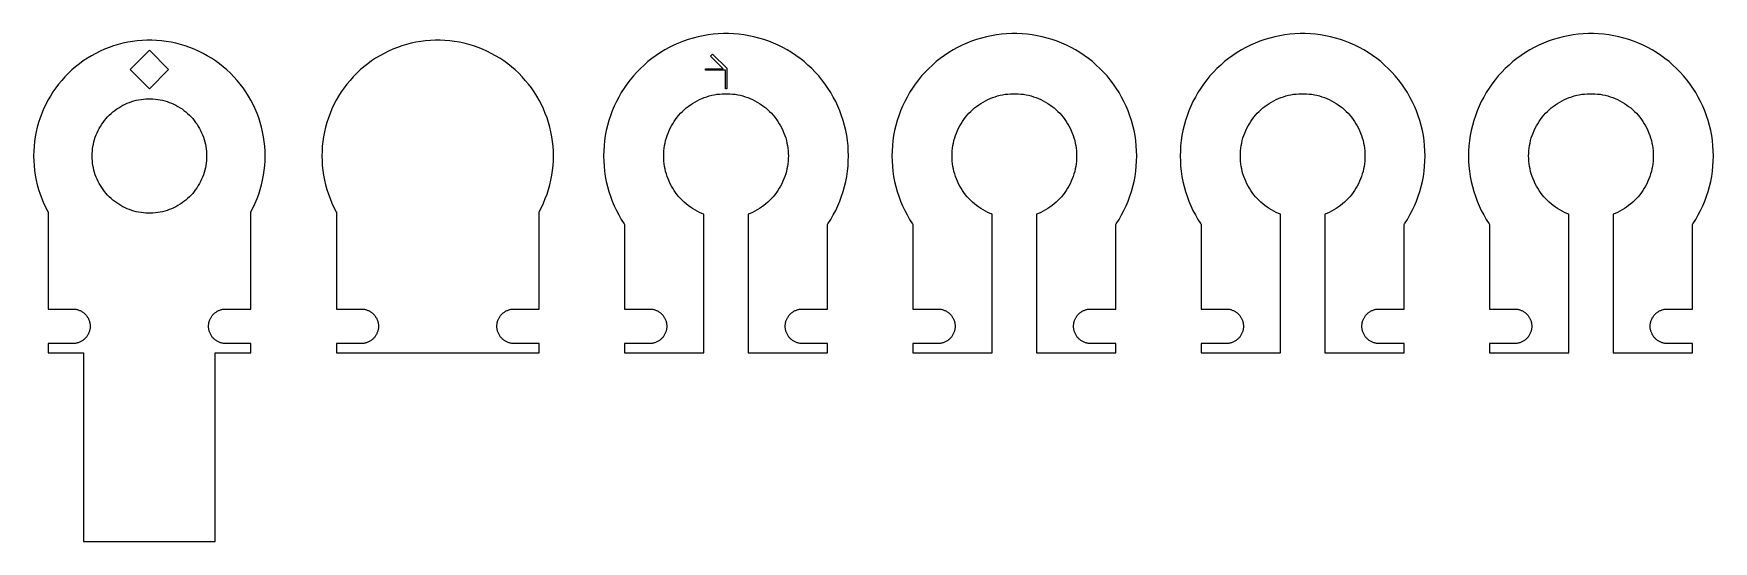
# Model space of a CAD drawing. Header units: metres. Extents: x -26 to 353, y -87 to 28.
import ezdxf

# ---------------------------------------------------------------- set-up
doc = ezdxf.new("R2010")
doc.units = ezdxf.units.M

msp = doc.modelspace()

# ---------------------------------------------------------------- linework, layer by layer
for p, q in [((122.578, 26.5833), (121.471, 26.2491)), ((123.698, 26.8708), (122.578, 26.5833)), ((124.828, 27.1111), (123.698, 26.8708)), ((125.968, 27.3039), (124.828, 27.1111)), ((127.115, 27.4488), (125.968, 27.3039)), ((128.267, 27.5455), (127.115, 27.4488)), ((129.422, 27.5939), (128.267, 27.5455)), ((130.578, 27.5939), (129.422, 27.5939)), ((131.733, 27.5455), (130.578, 27.5939)), ((132.885, 27.4488), (131.733, 27.5455)), ((134.032, 27.3039), (132.885, 27.4488)), ((135.172, 27.1111), (134.032, 27.3039)), ((136.302, 26.8708), (135.172, 27.1111)), ((137.422, 26.5833), (136.302, 26.8708)), ((138.529, 26.2491), (137.422, 26.5833)), ((187.578, 26.5833), (186.471, 26.2491)), ((188.698, 26.8708), (187.578, 26.5833)), ((189.828, 27.1111), (188.698, 26.8708)), ((190.968, 27.3039), (189.828, 27.1111)), ((192.115, 27.4488), (190.968, 27.3039)), ((193.267, 27.5455), (192.115, 27.4488)), ((194.422, 27.5939), (193.267, 27.5455)), ((195.578, 27.5939), (194.422, 27.5939)), ((196.733, 27.5455), (195.578, 27.5939)), ((197.885, 27.4488), (196.733, 27.5455)), ((199.032, 27.3039), (197.885, 27.4488)), ((200.172, 27.1111), (199.032, 27.3039)), ((201.302, 26.8708), (200.172, 27.1111)), ((202.422, 26.5833), (201.302, 26.8708)), ((203.529, 26.2491), (202.422, 26.5833)), ((252.578, 26.5833), (251.471, 26.2491)), ((253.698, 26.8708), (252.578, 26.5833)), ((254.828, 27.1111), (253.698, 26.8708)), ((255.968, 27.3039), (254.828, 27.1111)), ((257.115, 27.4488), (255.968, 27.3039)), ((258.267, 27.5455), (257.115, 27.4488)), ((259.422, 27.5939), (258.267, 27.5455)), ((260.578, 27.5939), (259.422, 27.5939)), ((261.733, 27.5455), (260.578, 27.5939)), ((262.885, 27.4488), (261.733, 27.5455)), ((264.032, 27.3039), (262.885, 27.4488)), ((265.172, 27.1111), (264.032, 27.3039)), ((266.302, 26.8708), (265.172, 27.1111)), ((267.422, 26.5833), (266.302, 26.8708)), ((268.529, 26.2491), (267.422, 26.5833)), ((317.578, 26.5833), (316.471, 26.2491)), ((318.698, 26.8708), (317.578, 26.5833)), ((319.828, 27.1111), (318.698, 26.8708)), ((320.968, 27.3039), (319.828, 27.1111)), ((322.115, 27.4488), (320.968, 27.3039)), ((323.267, 27.5455), (322.115, 27.4488)), ((324.422, 27.5939), (323.267, 27.5455)), ((325.578, 27.5939), (324.422, 27.5939)), ((326.733, 27.5455), (325.578, 27.5939)), ((327.885, 27.4488), (326.733, 27.5455)), ((329.032, 27.3039), (327.885, 27.4488)), ((330.172, 27.1111), (329.032, 27.3039)), ((331.302, 26.8708), (330.172, 27.1111)), ((332.422, 26.5833), (331.302, 26.8708)), ((333.529, 26.2491), (332.422, 26.5833)), ((-12.092, 23.1299), (-13.05, 22.6033)), ((-11.1128, 23.616), (-12.092, 23.1299)), ((-10.1142, 24.0606), (-11.1128, 23.616)), ((-9.09772, 24.4631), (-10.1142, 24.0606)), ((-8.06534, 24.8226), (-9.09772, 24.4631)), ((-7.0188, 25.1385), (-8.06534, 24.8226)), ((-5.95995, 25.4104), (-7.0188, 25.1385)), ((-4.89064, 25.6377), (-5.95995, 25.4104)), ((-3.81276, 25.82), (-4.89064, 25.6377)), ((-4.33333, 19.5), (0, 23.8333)), ((-2.72818, 25.957), (-3.81276, 25.82)), ((-1.63882, 26.0485), (-2.72818, 25.957)), ((-0.54658, 26.0943), (-1.63882, 26.0485)), ((0.54658, 26.0943), (-0.54658, 26.0943)), ((0, 23.8333), (4.33333, 19.5)), ((1.63882, 26.0485), (0.54658, 26.0943)), ((2.72818, 25.957), (1.63882, 26.0485)), ((3.81276, 25.82), (2.72818, 25.957)), ((4.89064, 25.6377), (3.81276, 25.82)), ((5.95995, 25.4104), (4.89064, 25.6377)), ((7.0188, 25.1385), (5.95995, 25.4104)), ((8.06534, 24.8226), (7.0188, 25.1385)), ((9.09772, 24.4631), (8.06534, 24.8226)), ((10.1142, 24.0606), (9.09772, 24.4631)), ((11.1128, 23.616), (10.1142, 24.0606)), ((12.092, 23.1299), (11.1128, 23.616)), ((13.05, 22.6033), (12.092, 23.1299)), ((52.908, 23.1299), (51.95, 22.6033)), ((53.8872, 23.616), (52.908, 23.1299)), ((54.8858, 24.0606), (53.8872, 23.616)), ((55.9023, 24.4631), (54.8858, 24.0606)), ((56.9347, 24.8226), (55.9023, 24.4631)), ((57.9812, 25.1385), (56.9347, 24.8226)), ((59.0401, 25.4104), (57.9812, 25.1385)), ((60.1094, 25.6377), (59.0401, 25.4104)), ((61.1872, 25.82), (60.1094, 25.6377)), ((62.2718, 25.957), (61.1872, 25.82)), ((63.3612, 26.0485), (62.2718, 25.957)), ((64.4534, 26.0943), (63.3612, 26.0485)), ((65.5466, 26.0943), (64.4534, 26.0943)), ((66.6388, 26.0485), (65.5466, 26.0943)), ((67.7282, 25.957), (66.6388, 26.0485)), ((68.8128, 25.82), (67.7282, 25.957)), ((69.8906, 25.6377), (68.8128, 25.82)), ((70.9599, 25.4104), (69.8906, 25.6377)), ((72.0188, 25.1385), (70.9599, 25.4104)), ((73.0653, 24.8226), (72.0188, 25.1385)), ((74.0977, 24.4631), (73.0653, 24.8226)), ((75.1142, 24.0606), (74.0977, 24.4631)), ((76.1128, 23.616), (75.1142, 24.0606)), ((77.092, 23.1299), (76.1128, 23.616)), ((78.05, 22.6033), (77.092, 23.1299)), ((115.211, 23.3034), (114.248, 22.6637)), ((116.2, 23.9023), (115.211, 23.3034)), ((117.213, 24.4592), (116.2, 23.9023)), ((118.249, 24.9732), (117.213, 24.4592)), ((119.305, 25.4434), (118.249, 24.9732)), ((120.379, 25.869), (119.305, 25.4434)), ((121.471, 26.2491), (120.379, 25.869)), ((126.52, 22.5202), (126.98, 22.9798)), ((126.98, 22.9798), (130.23, 19.7298)), ((139.621, 25.869), (138.529, 26.2491)), ((140.695, 25.4434), (139.621, 25.869)), ((141.751, 24.9732), (140.695, 25.4434)), ((142.787, 24.4592), (141.751, 24.9732)), ((143.8, 23.9023), (142.787, 24.4592)), ((144.789, 23.3034), (143.8, 23.9023)), ((145.752, 22.6637), (144.789, 23.3034)), ((180.211, 23.3034), (179.248, 22.6637)), ((181.2, 23.9023), (180.211, 23.3034)), ((182.213, 24.4592), (181.2, 23.9023)), ((183.249, 24.9732), (182.213, 24.4592)), ((184.305, 25.4434), (183.249, 24.9732)), ((185.379, 25.869), (184.305, 25.4434)), ((186.471, 26.2491), (185.379, 25.869)), ((204.621, 25.869), (203.529, 26.2491)), ((205.695, 25.4434), (204.621, 25.869)), ((206.751, 24.9732), (205.695, 25.4434)), ((207.787, 24.4592), (206.751, 24.9732)), ((208.8, 23.9023), (207.787, 24.4592)), ((209.789, 23.3034), (208.8, 23.9023)), ((210.752, 22.6637), (209.789, 23.3034)), ((245.211, 23.3034), (244.248, 22.6637)), ((246.2, 23.9023), (245.211, 23.3034)), ((247.213, 24.4592), (246.2, 23.9023)), ((248.249, 24.9732), (247.213, 24.4592)), ((249.305, 25.4434), (248.249, 24.9732)), ((250.379, 25.869), (249.305, 25.4434)), ((251.471, 26.2491), (250.379, 25.869)), ((269.621, 25.869), (268.529, 26.2491)), ((270.695, 25.4434), (269.621, 25.869)), ((271.751, 24.9732), (270.695, 25.4434)), ((272.787, 24.4592), (271.751, 24.9732)), ((273.8, 23.9023), (272.787, 24.4592)), ((274.789, 23.3034), (273.8, 23.9023)), ((275.752, 22.6637), (274.789, 23.3034)), ((310.211, 23.3034), (309.248, 22.6637)), ((311.2, 23.9023), (310.211, 23.3034)), ((312.213, 24.4592), (311.2, 23.9023)), ((313.249, 24.9732), (312.213, 24.4592)), ((314.305, 25.4434), (313.249, 24.9732)), ((315.379, 25.869), (314.305, 25.4434)), ((316.471, 26.2491), (315.379, 25.869)), ((334.621, 25.869), (333.529, 26.2491)), ((335.695, 25.4434), (334.621, 25.869)), ((336.751, 24.9732), (335.695, 25.4434)), ((337.787, 24.4592), (336.751, 24.9732)), ((338.8, 23.9023), (337.787, 24.4592)), ((339.789, 23.3034), (338.8, 23.9023)), ((340.752, 22.6637), (339.789, 23.3034)), ((-17.4643, 19.3961), (-18.2612, 18.6477)), ((-16.6368, 20.1104), (-17.4643, 19.3961)), ((-15.78, 20.7894), (-16.6368, 20.1104)), ((-14.8956, 21.432), (-15.78, 20.7894)), ((-13.9851, 22.037), (-14.8956, 21.432)), ((-13.05, 22.6033), (-13.9851, 22.037)), ((0, 15.1667), (-4.33333, 19.5)), ((4.33333, 19.5), (0, 15.1667)), ((13.9851, 22.037), (13.05, 22.6033)), ((14.8956, 21.432), (13.9851, 22.037)), ((15.78, 20.7894), (14.8956, 21.432)), ((16.6368, 20.1104), (15.78, 20.7894)), ((17.4643, 19.3961), (16.6368, 20.1104)), ((18.2612, 18.6477), (17.4643, 19.3961)), ((47.5357, 19.3961), (46.7388, 18.6477)), ((48.3632, 20.1104), (47.5357, 19.3961)), ((49.22, 20.7894), (48.3632, 20.1104)), ((50.1044, 21.432), (49.22, 20.7894)), ((51.0149, 22.037), (50.1044, 21.432)), ((51.95, 22.6033), (51.0149, 22.037)), ((78.9851, 22.037), (78.05, 22.6033)), ((79.8956, 21.432), (78.9851, 22.037)), ((80.78, 20.7894), (79.8956, 21.432)), ((81.6368, 20.1104), (80.78, 20.7894)), ((82.4643, 19.3961), (81.6368, 20.1104)), ((83.2612, 18.6477), (82.4643, 19.3961)), ((110.689, 19.7194), (109.88, 18.8935)), ((111.532, 20.5108), (110.689, 19.7194)), ((112.407, 21.2662), (111.532, 20.5108)), ((113.313, 21.9842), (112.407, 21.2662)), ((114.248, 22.6637), (113.313, 21.9842)), ((125.404, 19.3375), (125.404, 19.6625)), ((125.404, 19.6625), (129.378, 19.6625)), ((129.703, 19.3375), (125.404, 19.3375)), ((129.378, 19.6625), (126.52, 22.5202)), ((129.77, 19.2702), (129.703, 19.3375)), ((129.838, 19.3375), (129.77, 19.2702)), ((129.892, 19.3375), (129.838, 19.3375)), ((129.892, 15.1205), (129.892, 19.3375)), ((130.23, 19.7298), (130.217, 19.7167)), ((130.217, 19.7167), (130.217, 15.1205)), ((146.687, 21.9842), (145.752, 22.6637)), ((147.593, 21.2662), (146.687, 21.9842)), ((148.468, 20.5108), (147.593, 21.2662)), ((149.311, 19.7194), (148.468, 20.5108)), ((150.12, 18.8935), (149.311, 19.7194)), ((175.689, 19.7194), (174.88, 18.8935)), ((176.532, 20.5108), (175.689, 19.7194)), ((177.407, 21.2662), (176.532, 20.5108)), ((178.313, 21.9842), (177.407, 21.2662)), ((179.248, 22.6637), (178.313, 21.9842)), ((211.687, 21.9842), (210.752, 22.6637)), ((212.593, 21.2662), (211.687, 21.9842)), ((213.468, 20.5108), (212.593, 21.2662)), ((214.311, 19.7194), (213.468, 20.5108)), ((215.12, 18.8935), (214.311, 19.7194)), ((240.689, 19.7194), (239.88, 18.8935)), ((241.532, 20.5108), (240.689, 19.7194)), ((242.407, 21.2662), (241.532, 20.5108)), ((243.313, 21.9842), (242.407, 21.2662)), ((244.248, 22.6637), (243.313, 21.9842)), ((276.687, 21.9842), (275.752, 22.6637)), ((277.593, 21.2662), (276.687, 21.9842)), ((278.468, 20.5108), (277.593, 21.2662)), ((279.311, 19.7194), (278.468, 20.5108)), ((280.12, 18.8935), (279.311, 19.7194)), ((305.689, 19.7194), (304.88, 18.8935)), ((306.532, 20.5108), (305.689, 19.7194)), ((307.407, 21.2662), (306.532, 20.5108)), ((308.313, 21.9842), (307.407, 21.2662)), ((309.248, 22.6637), (308.313, 21.9842)), ((341.687, 21.9842), (340.752, 22.6637)), ((342.593, 21.2662), (341.687, 21.9842)), ((343.468, 20.5108), (342.593, 21.2662)), ((344.311, 19.7194), (343.468, 20.5108)), ((345.12, 18.8935), (344.311, 19.7194)), ((-21.1153, 15.3412), (-21.7392, 14.4435)), ((-20.4544, 16.2119), (-21.1153, 15.3412)), ((-19.7576, 17.0543), (-20.4544, 16.2119)), ((-19.0261, 17.8667), (-19.7576, 17.0543)), ((-18.2612, 18.6477), (-19.0261, 17.8667)), ((19.0261, 17.8667), (18.2612, 18.6477)), ((19.7576, 17.0543), (19.0261, 17.8667)), ((20.4544, 16.2119), (19.7576, 17.0543)), ((21.1153, 15.3412), (20.4544, 16.2119)), ((21.7392, 14.4435), (21.1153, 15.3412)), ((43.8847, 15.3412), (43.2608, 14.4435)), ((44.5456, 16.2119), (43.8847, 15.3412)), ((45.2424, 17.0543), (44.5456, 16.2119)), ((45.9739, 17.8667), (45.2424, 17.0543)), ((46.7388, 18.6477), (45.9739, 17.8667)), ((84.0261, 17.8667), (83.2612, 18.6477)), ((84.7576, 17.0543), (84.0261, 17.8667)), ((85.4544, 16.2119), (84.7576, 17.0543)), ((86.1153, 15.3412), (85.4544, 16.2119)), ((86.7392, 14.4435), (86.1153, 15.3412)), ((107.011, 15.2736), (106.392, 14.2975)), ((107.671, 16.2229), (107.011, 15.2736)), ((108.37, 17.1437), (107.671, 16.2229)), ((109.107, 18.0344), (108.37, 17.1437)), ((109.88, 18.8935), (109.107, 18.0344)), ((150.893, 18.0344), (150.12, 18.8935)), ((151.63, 17.1437), (150.893, 18.0344)), ((152.329, 16.2229), (151.63, 17.1437)), ((152.989, 15.2736), (152.329, 16.2229)), ((153.608, 14.2975), (152.989, 15.2736)), ((172.011, 15.2736), (171.392, 14.2975)), ((172.671, 16.2229), (172.011, 15.2736)), ((173.37, 17.1437), (172.671, 16.2229)), ((174.107, 18.0344), (173.37, 17.1437)), ((174.88, 18.8935), (174.107, 18.0344)), ((215.893, 18.0344), (215.12, 18.8935)), ((216.63, 17.1437), (215.893, 18.0344)), ((217.329, 16.2229), (216.63, 17.1437)), ((217.989, 15.2736), (217.329, 16.2229)), ((218.608, 14.2975), (217.989, 15.2736)), ((237.011, 15.2736), (236.392, 14.2975)), ((237.671, 16.2229), (237.011, 15.2736)), ((238.37, 17.1437), (237.671, 16.2229)), ((239.107, 18.0344), (238.37, 17.1437)), ((239.88, 18.8935), (239.107, 18.0344)), ((280.893, 18.0344), (280.12, 18.8935)), ((281.63, 17.1437), (280.893, 18.0344)), ((282.329, 16.2229), (281.63, 17.1437)), ((282.989, 15.2736), (282.329, 16.2229)), ((283.608, 14.2975), (282.989, 15.2736)), ((302.011, 15.2736), (301.392, 14.2975)), ((302.671, 16.2229), (302.011, 15.2736)), ((303.37, 17.1437), (302.671, 16.2229)), ((304.107, 18.0344), (303.37, 17.1437)), ((304.88, 18.8935), (304.107, 18.0344)), ((345.893, 18.0344), (345.12, 18.8935)), ((346.63, 17.1437), (345.893, 18.0344)), ((347.329, 16.2229), (346.63, 17.1437)), ((347.989, 15.2736), (347.329, 16.2229)), ((348.608, 14.2975), (347.989, 15.2736)), ((-23.3781, 11.605), (-23.8435, 10.6158)), ((-22.8716, 12.5738), (-23.3781, 11.605)), ((-22.325, 13.5205), (-22.8716, 12.5738)), ((-21.7392, 14.4435), (-22.325, 13.5205)), ((-6.45, 11.1717), (-5.97652, 11.432)), ((-5.97652, 11.432), (-5.49254, 11.6723)), ((-5.49254, 11.6723), (-4.99895, 11.892)), ((-4.99895, 11.892), (-4.49657, 12.0909)), ((-4.49657, 12.0909), (-3.98631, 12.2686)), ((-3.98631, 12.2686), (-3.46906, 12.4248)), ((-3.46906, 12.4248), (-2.94572, 12.5592)), ((-2.94572, 12.5592), (-2.41721, 12.6715)), ((-2.41721, 12.6715), (-1.88446, 12.7616)), ((-1.88446, 12.7616), (-1.3484, 12.8293)), ((-1.3484, 12.8293), (-0.81, 12.8745)), ((-0.81, 12.8745), (-0.27016, 12.8972)), ((-0.27016, 12.8972), (0.27016, 12.8972)), ((0.27016, 12.8972), (0.81, 12.8745)), ((0.81, 12.8745), (1.3484, 12.8293)), ((1.3484, 12.8293), (1.88446, 12.7616)), ((1.88446, 12.7616), (2.41721, 12.6715)), ((2.41721, 12.6715), (2.94572, 12.5592)), ((2.94572, 12.5592), (3.46906, 12.4248)), ((3.46906, 12.4248), (3.98631, 12.2686)), ((3.98631, 12.2686), (4.49657, 12.0909)), ((4.49657, 12.0909), (4.99895, 11.892)), ((4.99895, 11.892), (5.49254, 11.6723)), ((5.49254, 11.6723), (5.97652, 11.432)), ((5.97652, 11.432), (6.45, 11.1717)), ((22.325, 13.5205), (21.7392, 14.4435)), ((22.8716, 12.5738), (22.325, 13.5205)), ((23.3781, 11.605), (22.8716, 12.5738)), ((23.8435, 10.6158), (23.3781, 11.605)), ((41.6219, 11.605), (41.1565, 10.6158)), ((42.1284, 12.5738), (41.6219, 11.605)), ((42.675, 13.5205), (42.1284, 12.5738)), ((43.2608, 14.4435), (42.675, 13.5205)), ((87.325, 13.5205), (86.7392, 14.4435)), ((87.8716, 12.5738), (87.325, 13.5205)), ((88.3781, 11.605), (87.8716, 12.5738)), ((88.8435, 10.6158), (88.3781, 11.605)), ((105.278, 12.2719), (104.786, 11.2259)), ((105.814, 13.2964), (105.278, 12.2719)), ((106.392, 14.2975), (105.814, 13.2964)), ((121.505, 11.1912), (121.981, 11.5371)), ((121.981, 11.5371), (122.472, 11.8628)), ((122.472, 11.8628), (122.975, 12.1676)), ((122.975, 12.1676), (123.491, 12.4512)), ((123.491, 12.4512), (124.018, 12.7128)), ((124.018, 12.7128), (124.555, 12.9522)), ((124.555, 12.9522), (125.103, 13.1688)), ((125.103, 13.1688), (125.658, 13.3623)), ((125.658, 13.3623), (126.222, 13.5324)), ((126.222, 13.5324), (126.792, 13.6788)), ((126.792, 13.6788), (127.367, 13.8011)), ((127.367, 13.8011), (127.948, 13.8993)), ((127.948, 13.8993), (128.531, 13.973)), ((128.531, 13.973), (129.118, 14.0223)), ((129.118, 14.0223), (129.706, 14.0469)), ((129.706, 14.0469), (130.294, 14.0469)), ((130.217, 15.1205), (129.892, 15.1205)), ((130.294, 14.0469), (130.882, 14.0223)), ((130.882, 14.0223), (131.469, 13.973)), ((131.469, 13.973), (132.052, 13.8993)), ((132.052, 13.8993), (132.633, 13.8011)), ((132.633, 13.8011), (133.208, 13.6788)), ((133.208, 13.6788), (133.778, 13.5324)), ((133.778, 13.5324), (134.342, 13.3623)), ((134.342, 13.3623), (134.897, 13.1688)), ((134.897, 13.1688), (135.445, 12.9522)), ((135.445, 12.9522), (135.982, 12.7128)), ((135.982, 12.7128), (136.509, 12.4512)), ((136.509, 12.4512), (137.025, 12.1676)), ((137.025, 12.1676), (137.528, 11.8628)), ((137.528, 11.8628), (138.019, 11.5371)), ((138.019, 11.5371), (138.495, 11.1912)), ((154.186, 13.2964), (153.608, 14.2975)), ((154.722, 12.2719), (154.186, 13.2964)), ((155.214, 11.2259), (154.722, 12.2719)), ((170.278, 12.2719), (169.786, 11.2259)), ((170.814, 13.2964), (170.278, 12.2719)), ((171.392, 14.2975), (170.814, 13.2964)), ((186.505, 11.1912), (186.981, 11.5371)), ((186.981, 11.5371), (187.472, 11.8628)), ((187.472, 11.8628), (187.975, 12.1676)), ((187.975, 12.1676), (188.491, 12.4512)), ((188.491, 12.4512), (189.018, 12.7128)), ((189.018, 12.7128), (189.555, 12.9522)), ((189.555, 12.9522), (190.103, 13.1688)), ((190.103, 13.1688), (190.658, 13.3623)), ((190.658, 13.3623), (191.222, 13.5324)), ((191.222, 13.5324), (191.792, 13.6788)), ((191.792, 13.6788), (192.367, 13.8011)), ((192.367, 13.8011), (192.948, 13.8993)), ((192.948, 13.8993), (193.531, 13.973)), ((193.531, 13.973), (194.118, 14.0223)), ((194.118, 14.0223), (194.706, 14.0469)), ((194.706, 14.0469), (195.294, 14.0469)), ((195.294, 14.0469), (195.882, 14.0223)), ((195.882, 14.0223), (196.469, 13.973)), ((196.469, 13.973), (197.052, 13.8993)), ((197.052, 13.8993), (197.633, 13.8011)), ((197.633, 13.8011), (198.208, 13.6788)), ((198.208, 13.6788), (198.778, 13.5324)), ((198.778, 13.5324), (199.342, 13.3623)), ((199.342, 13.3623), (199.897, 13.1688)), ((199.897, 13.1688), (200.445, 12.9522)), ((200.445, 12.9522), (200.982, 12.7128)), ((200.982, 12.7128), (201.509, 12.4512)), ((201.509, 12.4512), (202.025, 12.1676)), ((202.025, 12.1676), (202.528, 11.8628)), ((202.528, 11.8628), (203.019, 11.5371)), ((203.019, 11.5371), (203.495, 11.1912)), ((219.186, 13.2964), (218.608, 14.2975)), ((219.722, 12.2719), (219.186, 13.2964)), ((220.214, 11.2259), (219.722, 12.2719)), ((235.278, 12.2719), (234.786, 11.2259)), ((235.814, 13.2964), (235.278, 12.2719)), ((236.392, 14.2975), (235.814, 13.2964)), ((251.505, 11.1912), (251.981, 11.5371)), ((251.981, 11.5371), (252.472, 11.8628)), ((252.472, 11.8628), (252.975, 12.1676)), ((252.975, 12.1676), (253.491, 12.4512)), ((253.491, 12.4512), (254.018, 12.7128)), ((254.018, 12.7128), (254.555, 12.9522)), ((254.555, 12.9522), (255.103, 13.1688)), ((255.103, 13.1688), (255.658, 13.3623)), ((255.658, 13.3623), (256.222, 13.5324)), ((256.222, 13.5324), (256.792, 13.6788)), ((256.792, 13.6788), (257.367, 13.8011)), ((257.367, 13.8011), (257.948, 13.8993)), ((257.948, 13.8993), (258.531, 13.973)), ((258.531, 13.973), (259.118, 14.0223)), ((259.118, 14.0223), (259.706, 14.0469)), ((259.706, 14.0469), (260.294, 14.0469)), ((260.294, 14.0469), (260.882, 14.0223)), ((260.882, 14.0223), (261.469, 13.973)), ((261.469, 13.973), (262.052, 13.8993)), ((262.052, 13.8993), (262.633, 13.8011)), ((262.633, 13.8011), (263.208, 13.6788)), ((263.208, 13.6788), (263.778, 13.5324)), ((263.778, 13.5324), (264.342, 13.3623)), ((264.342, 13.3623), (264.897, 13.1688)), ((264.897, 13.1688), (265.445, 12.9522)), ((265.445, 12.9522), (265.982, 12.7128)), ((265.982, 12.7128), (266.509, 12.4512)), ((266.509, 12.4512), (267.025, 12.1676)), ((267.025, 12.1676), (267.528, 11.8628)), ((267.528, 11.8628), (268.019, 11.5371)), ((268.019, 11.5371), (268.495, 11.1912)), ((284.186, 13.2964), (283.608, 14.2975)), ((284.722, 12.2719), (284.186, 13.2964)), ((285.214, 11.2259), (284.722, 12.2719)), ((300.278, 12.2719), (299.786, 11.2259)), ((300.814, 13.2964), (300.278, 12.2719)), ((301.392, 14.2975), (300.814, 13.2964)), ((316.505, 11.1912), (316.981, 11.5371)), ((316.981, 11.5371), (317.472, 11.8628)), ((317.472, 11.8628), (317.975, 12.1676)), ((317.975, 12.1676), (318.491, 12.4512)), ((318.491, 12.4512), (319.018, 12.7128)), ((319.018, 12.7128), (319.555, 12.9522)), ((319.555, 12.9522), (320.103, 13.1688)), ((320.103, 13.1688), (320.658, 13.3623)), ((320.658, 13.3623), (321.222, 13.5324)), ((321.222, 13.5324), (321.792, 13.6788)), ((321.792, 13.6788), (322.367, 13.8011)), ((322.367, 13.8011), (322.948, 13.8993)), ((322.948, 13.8993), (323.531, 13.973)), ((323.531, 13.973), (324.118, 14.0223)), ((324.118, 14.0223), (324.706, 14.0469)), ((324.706, 14.0469), (325.294, 14.0469)), ((325.294, 14.0469), (325.882, 14.0223)), ((325.882, 14.0223), (326.469, 13.973)), ((326.469, 13.973), (327.052, 13.8993)), ((327.052, 13.8993), (327.633, 13.8011)), ((327.633, 13.8011), (328.208, 13.6788)), ((328.208, 13.6788), (328.778, 13.5324)), ((328.778, 13.5324), (329.342, 13.3623)), ((329.342, 13.3623), (329.897, 13.1688)), ((329.897, 13.1688), (330.445, 12.9522)), ((330.445, 12.9522), (330.982, 12.7128)), ((330.982, 12.7128), (331.509, 12.4512)), ((331.509, 12.4512), (332.025, 12.1676)), ((332.025, 12.1676), (332.528, 11.8628)), ((332.528, 11.8628), (333.019, 11.5371)), ((333.019, 11.5371), (333.495, 11.1912)), ((349.186, 13.2964), (348.608, 14.2975)), ((349.722, 12.2719), (349.186, 13.2964)), ((350.214, 11.2259), (349.722, 12.2719)), ((-24.6482, 8.5834), (-24.986, 7.54372)), ((-24.2672, 9.60805), (-24.6482, 8.5834)), ((-23.8435, 10.6158), (-24.2672, 9.60805)), ((-10.7447, 7.13875), (-10.4363, 7.58243)), ((-10.4363, 7.58243), (-10.1096, 8.0128)), ((-10.1096, 8.0128), (-9.76523, 8.42912)), ((-9.76523, 8.42912), (-9.40369, 8.83064)), ((-9.40369, 8.83064), (-9.02565, 9.21669)), ((-9.02565, 9.21669), (-8.63177, 9.58656)), ((-8.63177, 9.58656), (-8.22276, 9.93961)), ((-8.22276, 9.93961), (-7.79932, 10.2752)), ((-7.79932, 10.2752), (-7.3622, 10.5928)), ((-7.3622, 10.5928), (-6.91216, 10.8918)), ((-6.91216, 10.8918), (-6.45, 11.1717)), ((6.45, 11.1717), (6.91216, 10.8918)), ((6.91216, 10.8918), (7.3622, 10.5928)), ((7.3622, 10.5928), (7.79932, 10.2752)), ((7.79932, 10.2752), (8.22276, 9.93961)), ((8.22276, 9.93961), (8.63177, 9.58656)), ((8.63177, 9.58656), (9.02565, 9.21669)), ((9.02565, 9.21669), (9.40369, 8.83064)), ((9.40369, 8.83064), (9.76523, 8.42912)), ((9.76523, 8.42912), (10.1096, 8.0128)), ((10.1096, 8.0128), (10.4363, 7.58243)), ((10.4363, 7.58243), (10.7447, 7.13875)), ((24.2672, 9.60805), (23.8435, 10.6158)), ((24.6482, 8.5834), (24.2672, 9.60805)), ((24.986, 7.54372), (24.6482, 8.5834)), ((40.3518, 8.5834), (40.014, 7.54372)), ((40.7328, 9.60805), (40.3518, 8.5834)), ((41.1565, 10.6158), (40.7328, 9.60805)), ((89.2672, 9.60805), (88.8435, 10.6158)), ((89.6482, 8.5834), (89.2672, 9.60805)), ((89.986, 7.54372), (89.6482, 8.5834)), ((103.578, 7.97726), (103.267, 6.86383)), ((103.935, 9.07671), (103.578, 7.97726)), ((104.338, 10.1602), (103.935, 9.07671)), ((104.786, 11.2259), (104.338, 10.1602)), ((117.982, 7.27827), (118.297, 7.77515)), ((118.297, 7.77515), (118.633, 8.25838)), ((118.633, 8.25838), (118.989, 8.72711)), ((118.989, 8.72711), (119.364, 9.18056)), ((119.364, 9.18056), (119.758, 9.61787)), ((119.758, 9.61787), (120.17, 10.0383)), ((120.17, 10.0383), (120.599, 10.4412)), ((120.599, 10.4412), (121.044, 10.8257)), ((121.044, 10.8257), (121.505, 11.1912)), ((138.495, 11.1912), (138.956, 10.8257)), ((138.956, 10.8257), (139.401, 10.4412)), ((139.401, 10.4412), (139.83, 10.0383)), ((139.83, 10.0383), (140.242, 9.61787)), ((140.242, 9.61787), (140.636, 9.18056)), ((140.636, 9.18056), (141.011, 8.72711)), ((141.011, 8.72711), (141.367, 8.25838)), ((141.367, 8.25838), (141.703, 7.77515)), ((141.703, 7.77515), (142.018, 7.27827)), ((155.662, 10.1602), (155.214, 11.2259)), ((156.065, 9.07671), (155.662, 10.1602)), ((156.422, 7.97726), (156.065, 9.07671)), ((156.733, 6.86383), (156.422, 7.97726)), ((168.578, 7.97726), (168.267, 6.86383)), ((168.935, 9.07671), (168.578, 7.97726)), ((169.338, 10.1602), (168.935, 9.07671)), ((169.786, 11.2259), (169.338, 10.1602)), ((182.982, 7.27827), (183.297, 7.77515)), ((183.297, 7.77515), (183.633, 8.25838)), ((183.633, 8.25838), (183.989, 8.72711)), ((183.989, 8.72711), (184.364, 9.18056)), ((184.364, 9.18056), (184.758, 9.61787)), ((184.758, 9.61787), (185.17, 10.0383)), ((185.17, 10.0383), (185.599, 10.4412)), ((185.599, 10.4412), (186.044, 10.8257)), ((186.044, 10.8257), (186.505, 11.1912)), ((203.495, 11.1912), (203.956, 10.8257)), ((203.956, 10.8257), (204.401, 10.4412)), ((204.401, 10.4412), (204.83, 10.0383)), ((204.83, 10.0383), (205.242, 9.61787)), ((205.242, 9.61787), (205.636, 9.18056)), ((205.636, 9.18056), (206.011, 8.72711)), ((206.011, 8.72711), (206.367, 8.25838)), ((206.367, 8.25838), (206.703, 7.77515)), ((206.703, 7.77515), (207.018, 7.27827)), ((220.662, 10.1602), (220.214, 11.2259)), ((221.065, 9.07671), (220.662, 10.1602)), ((221.422, 7.97726), (221.065, 9.07671)), ((221.733, 6.86383), (221.422, 7.97726)), ((233.578, 7.97726), (233.267, 6.86383)), ((233.935, 9.07671), (233.578, 7.97726)), ((234.338, 10.1602), (233.935, 9.07671)), ((234.786, 11.2259), (234.338, 10.1602)), ((247.982, 7.27827), (248.297, 7.77515)), ((248.297, 7.77515), (248.633, 8.25838)), ((248.633, 8.25838), (248.989, 8.72711)), ((248.989, 8.72711), (249.364, 9.18056)), ((249.364, 9.18056), (249.758, 9.61787)), ((249.758, 9.61787), (250.17, 10.0383)), ((250.17, 10.0383), (250.599, 10.4412)), ((250.599, 10.4412), (251.044, 10.8257)), ((251.044, 10.8257), (251.505, 11.1912)), ((268.495, 11.1912), (268.956, 10.8257)), ((268.956, 10.8257), (269.401, 10.4412)), ((269.401, 10.4412), (269.83, 10.0383)), ((269.83, 10.0383), (270.242, 9.61787)), ((270.242, 9.61787), (270.636, 9.18056)), ((270.636, 9.18056), (271.011, 8.72711)), ((271.011, 8.72711), (271.367, 8.25838)), ((271.367, 8.25838), (271.703, 7.77515)), ((271.703, 7.77515), (272.018, 7.27827)), ((285.662, 10.1602), (285.214, 11.2259)), ((286.065, 9.07671), (285.662, 10.1602)), ((286.422, 7.97726), (286.065, 9.07671)), ((286.733, 6.86383), (286.422, 7.97726)), ((298.578, 7.97726), (298.267, 6.86383)), ((298.935, 9.07671), (298.578, 7.97726)), ((299.338, 10.1602), (298.935, 9.07671)), ((299.786, 11.2259), (299.338, 10.1602)), ((312.982, 7.27827), (313.297, 7.77515)), ((313.297, 7.77515), (313.633, 8.25838)), ((313.633, 8.25838), (313.989, 8.72711)), ((313.989, 8.72711), (314.364, 9.18056)), ((314.364, 9.18056), (314.758, 9.61787)), ((314.758, 9.61787), (315.17, 10.0383)), ((315.17, 10.0383), (315.599, 10.4412)), ((315.599, 10.4412), (316.044, 10.8257)), ((316.044, 10.8257), (316.505, 11.1912)), ((333.495, 11.1912), (333.956, 10.8257)), ((333.956, 10.8257), (334.401, 10.4412)), ((334.401, 10.4412), (334.83, 10.0383)), ((334.83, 10.0383), (335.242, 9.61787)), ((335.242, 9.61787), (335.636, 9.18056)), ((335.636, 9.18056), (336.011, 8.72711)), ((336.011, 8.72711), (336.367, 8.25838)), ((336.367, 8.25838), (336.703, 7.77515)), ((336.703, 7.77515), (337.018, 7.27827)), ((350.662, 10.1602), (350.214, 11.2259)), ((351.065, 9.07671), (350.662, 10.1602)), ((351.422, 7.97726), (351.065, 9.07671)), ((351.733, 6.86383), (351.422, 7.97726)), ((-25.7345, 4.35266), (-25.8942, 3.27119)), ((-25.5296, 5.42648), (-25.7345, 4.35266)), ((-25.28, 6.4908), (-25.5296, 5.42648)), ((-24.986, 7.54372), (-25.28, 6.4908)), ((-12.3494, 3.7285), (-12.1824, 4.24237)), ((-12.1824, 4.24237), (-11.9941, 4.74879)), ((-11.9941, 4.74879), (-11.7847, 5.2469)), ((-11.7847, 5.2469), (-11.5547, 5.73578)), ((-11.5547, 5.73578), (-11.3044, 6.21461)), ((-11.3044, 6.21461), (-11.0342, 6.68254)), ((-11.0342, 6.68254), (-10.7447, 7.13875)), ((10.7447, 7.13875), (11.0342, 6.68254)), ((11.0342, 6.68254), (11.3044, 6.21461)), ((11.3044, 6.21461), (11.5547, 5.73578)), ((11.5547, 5.73578), (11.7847, 5.2469)), ((11.7847, 5.2469), (11.9941, 4.74879)), ((11.9941, 4.74879), (12.1824, 4.24237)), ((12.1824, 4.24237), (12.3494, 3.7285)), ((25.28, 6.4908), (24.986, 7.54372)), ((25.5296, 5.42648), (25.28, 6.4908)), ((25.7345, 4.35266), (25.5296, 5.42648)), ((25.8942, 3.27119), (25.7345, 4.35266)), ((39.2655, 4.35266), (39.1058, 3.27119)), ((39.4704, 5.42648), (39.2655, 4.35266)), ((39.72, 6.4908), (39.4704, 5.42648)), ((40.014, 7.54372), (39.72, 6.4908)), ((90.28, 6.4908), (89.986, 7.54372)), ((90.5296, 5.42648), (90.28, 6.4908)), ((90.7345, 4.35266), (90.5296, 5.42648)), ((90.8942, 3.27119), (90.7345, 4.35266)), ((102.787, 4.60281), (102.618, 3.45918)), ((103.003, 5.73836), (102.787, 4.60281)), ((103.267, 6.86383), (103.003, 5.73836)), ((116.391, 3.49408), (116.55, 4.06088)), ((116.55, 4.06088), (116.732, 4.62057)), ((116.732, 4.62057), (116.937, 5.17215)), ((116.937, 5.17215), (117.165, 5.71465)), ((117.165, 5.71465), (117.415, 6.24712)), ((117.415, 6.24712), (117.688, 6.76863)), ((117.688, 6.76863), (117.982, 7.27827)), ((142.018, 7.27827), (142.312, 6.76863)), ((142.312, 6.76863), (142.585, 6.24712)), ((142.585, 6.24712), (142.835, 5.71465)), ((142.835, 5.71465), (143.063, 5.17215)), ((143.063, 5.17215), (143.268, 4.62057)), ((143.268, 4.62057), (143.45, 4.06088)), ((143.45, 4.06088), (143.609, 3.49408)), ((156.997, 5.73836), (156.733, 6.86383)), ((157.213, 4.60281), (156.997, 5.73836)), ((157.382, 3.45918), (157.213, 4.60281)), ((167.787, 4.60281), (167.618, 3.45918)), ((168.003, 5.73836), (167.787, 4.60281)), ((168.267, 6.86383), (168.003, 5.73836)), ((181.391, 3.49408), (181.55, 4.06088)), ((181.55, 4.06088), (181.732, 4.62057)), ((181.732, 4.62057), (181.937, 5.17215)), ((181.937, 5.17215), (182.165, 5.71465)), ((182.165, 5.71465), (182.415, 6.24712)), ((182.415, 6.24712), (182.688, 6.76863)), ((182.688, 6.76863), (182.982, 7.27827)), ((207.018, 7.27827), (207.312, 6.76863)), ((207.312, 6.76863), (207.585, 6.24712)), ((207.585, 6.24712), (207.835, 5.71465)), ((207.835, 5.71465), (208.063, 5.17215)), ((208.063, 5.17215), (208.268, 4.62057)), ((208.268, 4.62057), (208.45, 4.06088)), ((208.45, 4.06088), (208.609, 3.49408)), ((221.997, 5.73836), (221.733, 6.86383)), ((222.213, 4.60281), (221.997, 5.73836)), ((222.382, 3.45918), (222.213, 4.60281)), ((232.787, 4.60281), (232.618, 3.45918)), ((233.003, 5.73836), (232.787, 4.60281)), ((233.267, 6.86383), (233.003, 5.73836)), ((246.391, 3.49408), (246.55, 4.06088)), ((246.55, 4.06088), (246.732, 4.62057)), ((246.732, 4.62057), (246.937, 5.17215)), ((246.937, 5.17215), (247.165, 5.71465)), ((247.165, 5.71465), (247.415, 6.24712)), ((247.415, 6.24712), (247.688, 6.76863)), ((247.688, 6.76863), (247.982, 7.27827)), ((272.018, 7.27827), (272.312, 6.76863)), ((272.312, 6.76863), (272.585, 6.24712)), ((272.585, 6.24712), (272.835, 5.71465)), ((272.835, 5.71465), (273.063, 5.17215)), ((273.063, 5.17215), (273.268, 4.62057)), ((273.268, 4.62057), (273.45, 4.06088)), ((273.45, 4.06088), (273.609, 3.49408)), ((286.997, 5.73836), (286.733, 6.86383)), ((287.213, 4.60281), (286.997, 5.73836)), ((287.382, 3.45918), (287.213, 4.60281)), ((297.787, 4.60281), (297.618, 3.45918)), ((298.003, 5.73836), (297.787, 4.60281)), ((298.267, 6.86383), (298.003, 5.73836)), ((311.391, 3.49408), (311.55, 4.06088)), ((311.55, 4.06088), (311.732, 4.62057)), ((311.732, 4.62057), (311.937, 5.17215)), ((311.937, 5.17215), (312.165, 5.71465)), ((312.165, 5.71465), (312.415, 6.24712)), ((312.415, 6.24712), (312.688, 6.76863)), ((312.688, 6.76863), (312.982, 7.27827)), ((337.018, 7.27827), (337.312, 6.76863)), ((337.312, 6.76863), (337.585, 6.24712)), ((337.585, 6.24712), (337.835, 5.71465)), ((337.835, 5.71465), (338.063, 5.17215)), ((338.063, 5.17215), (338.268, 4.62057)), ((338.268, 4.62057), (338.45, 4.06088)), ((338.45, 4.06088), (338.609, 3.49408)), ((351.997, 5.73836), (351.733, 6.86383)), ((352.213, 4.60281), (351.997, 5.73836)), ((352.382, 3.45918), (352.213, 4.60281)), ((-26.0771, 1.09294), (-26.1, 0)), ((-26.1, 0), (-26.0771, -1.09294)), ((-26.0085, 2.18399), (-26.0771, 1.09294)), ((-25.8942, 3.27119), (-26.0085, 2.18399)), ((-12.9, 0), (-12.8887, 0.54019)), ((-12.8887, -0.54019), (-12.9, 0)), ((-12.8887, 0.54019), (-12.8548, 1.07944)), ((-12.8548, 1.07944), (-12.7983, 1.61679)), ((-12.7983, 1.61679), (-12.7193, 2.15131)), ((-12.7193, 2.15131), (-12.6181, 2.68205)), ((-12.6181, 2.68205), (-12.4947, 3.2081)), ((-12.4947, 3.2081), (-12.3494, 3.7285)), ((12.3494, 3.7285), (12.4947, 3.2081)), ((12.4947, 3.2081), (12.6181, 2.68205)), ((12.6181, 2.68205), (12.7193, 2.15131)), ((12.7193, 2.15131), (12.7983, 1.61679)), ((12.7983, 1.61679), (12.8548, 1.07944)), ((12.8548, 1.07944), (12.8887, 0.54019)), ((12.8887, 0.54019), (12.9, 0)), ((12.9, 0), (12.8887, -0.54019)), ((26.0085, 2.18399), (25.8942, 3.27119)), ((26.0771, 1.09294), (26.0085, 2.18399)), ((26.1, 0), (26.0771, 1.09294)), ((26.0771, -1.09294), (26.1, 0)), ((38.9229, 1.09294), (38.9, 0)), ((38.9, 0), (38.9229, -1.09294)), ((38.9915, 2.18399), (38.9229, 1.09294)), ((39.1058, 3.27119), (38.9915, 2.18399)), ((91.0085, 2.18399), (90.8942, 3.27119)), ((91.0771, 1.09294), (91.0085, 2.18399)), ((91.1, 0), (91.0771, 1.09294)), ((91.0771, -1.09294), (91.1, 0)), ((102.424, 1.15576), (102.4, 0)), ((102.4, 0), (102.424, -1.15576)), ((102.497, 2.30949), (102.424, 1.15576)), ((102.618, 3.45918), (102.497, 2.30949)), ((115.95, 0), (115.962, 0.58835)), ((115.962, -0.58835), (115.95, 0)), ((115.962, 0.58835), (115.999, 1.17566)), ((115.999, 1.17566), (116.061, 1.76093)), ((116.061, 1.76093), (116.147, 2.34309)), ((116.147, 2.34309), (116.257, 2.92116)), ((116.257, 2.92116), (116.391, 3.49408)), ((143.609, 3.49408), (143.743, 2.92116)), ((143.743, 2.92116), (143.853, 2.34309)), ((143.853, 2.34309), (143.939, 1.76093)), ((143.939, 1.76093), (144.001, 1.17566)), ((144.001, 1.17566), (144.038, 0.58835)), ((144.038, 0.58835), (144.05, 0)), ((144.05, 0), (144.038, -0.58835)), ((157.503, 2.30949), (157.382, 3.45918)), ((157.576, 1.15576), (157.503, 2.30949)), ((157.6, 0), (157.576, 1.15576)), ((157.576, -1.15576), (157.6, 0)), ((167.424, 1.15576), (167.4, 0)), ((167.4, 0), (167.424, -1.15576)), ((167.497, 2.30949), (167.424, 1.15576)), ((167.618, 3.45918), (167.497, 2.30949)), ((180.95, 0), (180.962, 0.58835)), ((180.962, -0.58835), (180.95, 0)), ((180.962, 0.58835), (180.999, 1.17566)), ((180.999, 1.17566), (181.061, 1.76093)), ((181.061, 1.76093), (181.147, 2.34309)), ((181.147, 2.34309), (181.257, 2.92116)), ((181.257, 2.92116), (181.391, 3.49408)), ((208.609, 3.49408), (208.743, 2.92116)), ((208.743, 2.92116), (208.853, 2.34309)), ((208.853, 2.34309), (208.939, 1.76093)), ((208.939, 1.76093), (209.001, 1.17566)), ((209.001, 1.17566), (209.038, 0.58835)), ((209.038, 0.58835), (209.05, 0)), ((209.05, 0), (209.038, -0.58835)), ((222.503, 2.30949), (222.382, 3.45918)), ((222.576, 1.15576), (222.503, 2.30949)), ((222.6, 0), (222.576, 1.15576)), ((222.576, -1.15576), (222.6, 0)), ((232.424, 1.15576), (232.4, 0)), ((232.4, 0), (232.424, -1.15576)), ((232.497, 2.30949), (232.424, 1.15576)), ((232.618, 3.45918), (232.497, 2.30949)), ((245.95, 0), (245.962, 0.58835)), ((245.962, -0.58835), (245.95, 0)), ((245.962, 0.58835), (245.999, 1.17566)), ((245.999, 1.17566), (246.061, 1.76093)), ((246.061, 1.76093), (246.147, 2.34309)), ((246.147, 2.34309), (246.257, 2.92116)), ((246.257, 2.92116), (246.391, 3.49408)), ((273.609, 3.49408), (273.743, 2.92116)), ((273.743, 2.92116), (273.853, 2.34309)), ((273.853, 2.34309), (273.939, 1.76093)), ((273.939, 1.76093), (274.001, 1.17566)), ((274.001, 1.17566), (274.038, 0.58835)), ((274.038, 0.58835), (274.05, 0)), ((274.05, 0), (274.038, -0.58835)), ((287.503, 2.30949), (287.382, 3.45918)), ((287.576, 1.15576), (287.503, 2.30949)), ((287.6, 0), (287.576, 1.15576)), ((287.576, -1.15576), (287.6, 0)), ((297.424, 1.15576), (297.4, 0)), ((297.4, 0), (297.424, -1.15576)), ((297.497, 2.30949), (297.424, 1.15576)), ((297.618, 3.45918), (297.497, 2.30949)), ((310.95, 0), (310.962, 0.58835)), ((310.962, -0.58835), (310.95, 0)), ((310.962, 0.58835), (310.999, 1.17566)), ((310.999, 1.17566), (311.061, 1.76093)), ((311.061, 1.76093), (311.147, 2.34309)), ((311.147, 2.34309), (311.257, 2.92116)), ((311.257, 2.92116), (311.391, 3.49408)), ((338.609, 3.49408), (338.743, 2.92116)), ((338.743, 2.92116), (338.853, 2.34309)), ((338.853, 2.34309), (338.939, 1.76093)), ((338.939, 1.76093), (339.001, 1.17566)), ((339.001, 1.17566), (339.038, 0.58835)), ((339.038, 0.58835), (339.05, 0)), ((339.05, 0), (339.038, -0.58835)), ((352.503, 2.30949), (352.382, 3.45918)), ((352.576, 1.15576), (352.503, 2.30949)), ((352.6, 0), (352.576, 1.15576)), ((352.576, -1.15576), (352.6, 0)), ((-26.0771, -1.09294), (-26.0085, -2.18399)), ((-26.0085, -2.18399), (-25.8942, -3.27119)), ((-25.8942, -3.27119), (-25.7345, -4.35266)), ((-12.8548, -1.07944), (-12.8887, -0.54019)), ((-12.7983, -1.61679), (-12.8548, -1.07944)), ((-12.7193, -2.15131), (-12.7983, -1.61679)), ((-12.6181, -2.68205), (-12.7193, -2.15131)), ((-12.4947, -3.2081), (-12.6181, -2.68205)), ((-12.3494, -3.7285), (-12.4947, -3.2081)), ((-12.1824, -4.24237), (-12.3494, -3.7285)), ((12.3494, -3.7285), (12.1824, -4.24237)), ((12.4947, -3.2081), (12.3494, -3.7285)), ((12.6181, -2.68205), (12.4947, -3.2081)), ((12.7193, -2.15131), (12.6181, -2.68205)), ((12.7983, -1.61679), (12.7193, -2.15131)), ((12.8548, -1.07944), (12.7983, -1.61679)), ((12.8887, -0.54019), (12.8548, -1.07944)), ((25.7345, -4.35266), (25.8942, -3.27119)), ((25.8942, -3.27119), (26.0085, -2.18399)), ((26.0085, -2.18399), (26.0771, -1.09294)), ((38.9229, -1.09294), (38.9915, -2.18399)), ((38.9915, -2.18399), (39.1058, -3.27119)), ((39.1058, -3.27119), (39.2655, -4.35266)), ((90.7345, -4.35266), (90.8942, -3.27119)), ((90.8942, -3.27119), (91.0085, -2.18399)), ((91.0085, -2.18399), (91.0771, -1.09294)), ((102.424, -1.15576), (102.497, -2.30949)), ((102.497, -2.30949), (102.618, -3.45918)), ((102.618, -3.45918), (102.787, -4.60281)), ((115.999, -1.17566), (115.962, -0.58835)), ((116.061, -1.76093), (115.999, -1.17566)), ((116.147, -2.34309), (116.061, -1.76093)), ((116.257, -2.92116), (116.147, -2.34309)), ((116.391, -3.49408), (116.257, -2.92116)), ((116.55, -4.06088), (116.391, -3.49408)), ((143.609, -3.49408), (143.45, -4.06088)), ((143.743, -2.92116), (143.609, -3.49408)), ((143.853, -2.34309), (143.743, -2.92116)), ((143.939, -1.76093), (143.853, -2.34309)), ((144.001, -1.17566), (143.939, -1.76093)), ((144.038, -0.58835), (144.001, -1.17566)), ((157.213, -4.60281), (157.382, -3.45918)), ((157.382, -3.45918), (157.503, -2.30949)), ((157.503, -2.30949), (157.576, -1.15576)), ((167.424, -1.15576), (167.497, -2.30949)), ((167.497, -2.30949), (167.618, -3.45918)), ((167.618, -3.45918), (167.787, -4.60281)), ((180.999, -1.17566), (180.962, -0.58835)), ((181.061, -1.76093), (180.999, -1.17566)), ((181.147, -2.34309), (181.061, -1.76093)), ((181.257, -2.92116), (181.147, -2.34309)), ((181.391, -3.49408), (181.257, -2.92116)), ((181.55, -4.06088), (181.391, -3.49408)), ((208.609, -3.49408), (208.45, -4.06088)), ((208.743, -2.92116), (208.609, -3.49408)), ((208.853, -2.34309), (208.743, -2.92116)), ((208.939, -1.76093), (208.853, -2.34309)), ((209.001, -1.17566), (208.939, -1.76093)), ((209.038, -0.58835), (209.001, -1.17566)), ((222.213, -4.60281), (222.382, -3.45918)), ((222.382, -3.45918), (222.503, -2.30949)), ((222.503, -2.30949), (222.576, -1.15576)), ((232.424, -1.15576), (232.497, -2.30949)), ((232.497, -2.30949), (232.618, -3.45918)), ((232.618, -3.45918), (232.787, -4.60281)), ((245.999, -1.17566), (245.962, -0.58835)), ((246.061, -1.76093), (245.999, -1.17566)), ((246.147, -2.34309), (246.061, -1.76093)), ((246.257, -2.92116), (246.147, -2.34309)), ((246.391, -3.49408), (246.257, -2.92116)), ((246.55, -4.06088), (246.391, -3.49408)), ((273.609, -3.49408), (273.45, -4.06088)), ((273.743, -2.92116), (273.609, -3.49408)), ((273.853, -2.34309), (273.743, -2.92116)), ((273.939, -1.76093), (273.853, -2.34309)), ((274.001, -1.17566), (273.939, -1.76093)), ((274.038, -0.58835), (274.001, -1.17566)), ((287.213, -4.60281), (287.382, -3.45918)), ((287.382, -3.45918), (287.503, -2.30949)), ((287.503, -2.30949), (287.576, -1.15576)), ((297.424, -1.15576), (297.497, -2.30949)), ((297.497, -2.30949), (297.618, -3.45918)), ((297.618, -3.45918), (297.787, -4.60281)), ((310.999, -1.17566), (310.962, -0.58835)), ((311.061, -1.76093), (310.999, -1.17566)), ((311.147, -2.34309), (311.061, -1.76093)), ((311.257, -2.92116), (311.147, -2.34309)), ((311.391, -3.49408), (311.257, -2.92116)), ((311.55, -4.06088), (311.391, -3.49408)), ((338.609, -3.49408), (338.45, -4.06088)), ((338.743, -2.92116), (338.609, -3.49408)), ((338.853, -2.34309), (338.743, -2.92116)), ((338.939, -1.76093), (338.853, -2.34309)), ((339.001, -1.17566), (338.939, -1.76093)), ((339.038, -0.58835), (339.001, -1.17566)), ((352.213, -4.60281), (352.382, -3.45918)), ((352.382, -3.45918), (352.503, -2.30949)), ((352.503, -2.30949), (352.576, -1.15576)), ((-25.7345, -4.35266), (-25.5296, -5.42648)), ((-25.5296, -5.42648), (-25.28, -6.4908)), ((-25.28, -6.4908), (-24.986, -7.54372)), ((-24.986, -7.54372), (-24.6482, -8.5834)), ((-11.9941, -4.74879), (-12.1824, -4.24237)), ((-11.7847, -5.2469), (-11.9941, -4.74879)), ((-11.5547, -5.73578), (-11.7847, -5.2469)), ((-11.3044, -6.21461), (-11.5547, -5.73578)), ((-11.0342, -6.68254), (-11.3044, -6.21461)), ((-10.7447, -7.13875), (-11.0342, -6.68254)), ((-10.4363, -7.58243), (-10.7447, -7.13875)), ((10.7447, -7.13875), (10.4363, -7.58243)), ((11.0342, -6.68254), (10.7447, -7.13875)), ((11.3044, -6.21461), (11.0342, -6.68254)), ((11.5547, -5.73578), (11.3044, -6.21461)), ((11.7847, -5.2469), (11.5547, -5.73578)), ((11.9941, -4.74879), (11.7847, -5.2469)), ((12.1824, -4.24237), (11.9941, -4.74879)), ((24.6482, -8.5834), (24.986, -7.54372)), ((24.986, -7.54372), (25.28, -6.4908)), ((25.28, -6.4908), (25.5296, -5.42648)), ((25.5296, -5.42648), (25.7345, -4.35266)), ((39.2655, -4.35266), (39.4704, -5.42648)), ((39.4704, -5.42648), (39.72, -6.4908)), ((39.72, -6.4908), (40.014, -7.54372)), ((40.014, -7.54372), (40.3518, -8.5834)), ((89.6482, -8.5834), (89.986, -7.54372)), ((89.986, -7.54372), (90.28, -6.4908)), ((90.28, -6.4908), (90.5296, -5.42648)), ((90.5296, -5.42648), (90.7345, -4.35266)), ((102.787, -4.60281), (103.003, -5.73836)), ((103.003, -5.73836), (103.267, -6.86383)), ((103.267, -6.86383), (103.578, -7.97726)), ((116.732, -4.62057), (116.55, -4.06088)), ((116.937, -5.17215), (116.732, -4.62057)), ((117.165, -5.71465), (116.937, -5.17215)), ((117.415, -6.24712), (117.165, -5.71465)), ((117.688, -6.76863), (117.415, -6.24712)), ((117.982, -7.27827), (117.688, -6.76863)), ((118.297, -7.77515), (117.982, -7.27827)), ((142.018, -7.27827), (141.703, -7.77515)), ((142.312, -6.76863), (142.018, -7.27827)), ((142.585, -6.24712), (142.312, -6.76863)), ((142.835, -5.71465), (142.585, -6.24712)), ((143.063, -5.17215), (142.835, -5.71465)), ((143.268, -4.62057), (143.063, -5.17215)), ((143.45, -4.06088), (143.268, -4.62057)), ((156.422, -7.97726), (156.733, -6.86383)), ((156.733, -6.86383), (156.997, -5.73836)), ((156.997, -5.73836), (157.213, -4.60281)), ((167.787, -4.60281), (168.003, -5.73836)), ((168.003, -5.73836), (168.267, -6.86383)), ((168.267, -6.86383), (168.578, -7.97726)), ((181.732, -4.62057), (181.55, -4.06088)), ((181.937, -5.17215), (181.732, -4.62057)), ((182.165, -5.71465), (181.937, -5.17215)), ((182.415, -6.24712), (182.165, -5.71465)), ((182.688, -6.76863), (182.415, -6.24712)), ((182.982, -7.27827), (182.688, -6.76863)), ((183.297, -7.77515), (182.982, -7.27827)), ((207.018, -7.27827), (206.703, -7.77515)), ((207.312, -6.76863), (207.018, -7.27827)), ((207.585, -6.24712), (207.312, -6.76863)), ((207.835, -5.71465), (207.585, -6.24712)), ((208.063, -5.17215), (207.835, -5.71465)), ((208.268, -4.62057), (208.063, -5.17215)), ((208.45, -4.06088), (208.268, -4.62057)), ((221.422, -7.97726), (221.733, -6.86383)), ((221.733, -6.86383), (221.997, -5.73836)), ((221.997, -5.73836), (222.213, -4.60281)), ((232.787, -4.60281), (233.003, -5.73836)), ((233.003, -5.73836), (233.267, -6.86383)), ((233.267, -6.86383), (233.578, -7.97726)), ((246.732, -4.62057), (246.55, -4.06088)), ((246.937, -5.17215), (246.732, -4.62057)), ((247.165, -5.71465), (246.937, -5.17215)), ((247.415, -6.24712), (247.165, -5.71465)), ((247.688, -6.76863), (247.415, -6.24712)), ((247.982, -7.27827), (247.688, -6.76863)), ((248.297, -7.77515), (247.982, -7.27827)), ((272.018, -7.27827), (271.703, -7.77515)), ((272.312, -6.76863), (272.018, -7.27827)), ((272.585, -6.24712), (272.312, -6.76863)), ((272.835, -5.71465), (272.585, -6.24712)), ((273.063, -5.17215), (272.835, -5.71465)), ((273.268, -4.62057), (273.063, -5.17215)), ((273.45, -4.06088), (273.268, -4.62057)), ((286.422, -7.97726), (286.733, -6.86383)), ((286.733, -6.86383), (286.997, -5.73836)), ((286.997, -5.73836), (287.213, -4.60281)), ((297.787, -4.60281), (298.003, -5.73836)), ((298.003, -5.73836), (298.267, -6.86383)), ((298.267, -6.86383), (298.578, -7.97726)), ((311.732, -4.62057), (311.55, -4.06088)), ((311.937, -5.17215), (311.732, -4.62057)), ((312.165, -5.71465), (311.937, -5.17215)), ((312.415, -6.24712), (312.165, -5.71465)), ((312.688, -6.76863), (312.415, -6.24712)), ((312.982, -7.27827), (312.688, -6.76863)), ((313.297, -7.77515), (312.982, -7.27827)), ((337.018, -7.27827), (336.703, -7.77515)), ((337.312, -6.76863), (337.018, -7.27827)), ((337.585, -6.24712), (337.312, -6.76863)), ((337.835, -5.71465), (337.585, -6.24712)), ((338.063, -5.17215), (337.835, -5.71465)), ((338.268, -4.62057), (338.063, -5.17215)), ((338.45, -4.06088), (338.268, -4.62057)), ((351.422, -7.97726), (351.733, -6.86383)), ((351.733, -6.86383), (351.997, -5.73836)), ((351.997, -5.73836), (352.213, -4.60281)), ((-24.6482, -8.5834), (-24.2672, -9.60805)), ((-24.2672, -9.60805), (-23.8435, -10.6158)), ((-23.8435, -10.6158), (-23.3781, -11.605)), ((-10.1096, -8.0128), (-10.4363, -7.58243)), ((-9.76523, -8.42912), (-10.1096, -8.0128)), ((-9.40369, -8.83064), (-9.76523, -8.42912)), ((-9.02565, -9.21669), (-9.40369, -8.83064)), ((-8.63177, -9.58656), (-9.02565, -9.21669)), ((-8.22276, -9.93961), (-8.63177, -9.58656)), ((-7.79932, -10.2752), (-8.22276, -9.93961)), ((-7.3622, -10.5928), (-7.79932, -10.2752)), ((-6.91216, -10.8918), (-7.3622, -10.5928)), ((-6.45, -11.1717), (-6.91216, -10.8918)), ((-5.97652, -11.432), (-6.45, -11.1717)), ((6.45, -11.1717), (5.97652, -11.432)), ((6.91216, -10.8918), (6.45, -11.1717)), ((7.3622, -10.5928), (6.91216, -10.8918)), ((7.79932, -10.2752), (7.3622, -10.5928)), ((8.22276, -9.93961), (7.79932, -10.2752)), ((8.63177, -9.58656), (8.22276, -9.93961)), ((9.02565, -9.21669), (8.63177, -9.58656)), ((9.40369, -8.83064), (9.02565, -9.21669)), ((9.76523, -8.42912), (9.40369, -8.83064)), ((10.1096, -8.0128), (9.76523, -8.42912)), ((10.4363, -7.58243), (10.1096, -8.0128)), ((23.3781, -11.605), (23.8435, -10.6158)), ((23.8435, -10.6158), (24.2672, -9.60805)), ((24.2672, -9.60805), (24.6482, -8.5834)), ((40.3518, -8.5834), (40.7328, -9.60805)), ((40.7328, -9.60805), (41.1565, -10.6158)), ((41.1565, -10.6158), (41.6219, -11.605)), ((88.3781, -11.605), (88.8435, -10.6158)), ((88.8435, -10.6158), (89.2672, -9.60805)), ((89.2672, -9.60805), (89.6482, -8.5834)), ((103.578, -7.97726), (103.935, -9.07671)), ((103.935, -9.07671), (104.338, -10.1602)), ((104.338, -10.1602), (104.786, -11.2259)), ((104.786, -11.2259), (105.278, -12.2719)), ((118.633, -8.25838), (118.297, -7.77515)), ((118.989, -8.72711), (118.633, -8.25838)), ((119.364, -9.18056), (118.989, -8.72711)), ((119.758, -9.61787), (119.364, -9.18056)), ((120.17, -10.0383), (119.758, -9.61787)), ((120.599, -10.4412), (120.17, -10.0383)), ((121.044, -10.8257), (120.599, -10.4412)), ((121.505, -11.1912), (121.044, -10.8257)), ((121.981, -11.5371), (121.505, -11.1912)), ((138.495, -11.1912), (138.019, -11.5371)), ((138.956, -10.8257), (138.495, -11.1912)), ((139.401, -10.4412), (138.956, -10.8257)), ((139.83, -10.0383), (139.401, -10.4412)), ((140.242, -9.61787), (139.83, -10.0383)), ((140.636, -9.18056), (140.242, -9.61787)), ((141.011, -8.72711), (140.636, -9.18056)), ((141.367, -8.25838), (141.011, -8.72711)), ((141.703, -7.77515), (141.367, -8.25838)), ((154.722, -12.2719), (155.214, -11.2259)), ((155.214, -11.2259), (155.662, -10.1602)), ((155.662, -10.1602), (156.065, -9.07671)), ((156.065, -9.07671), (156.422, -7.97726)), ((168.578, -7.97726), (168.935, -9.07671)), ((168.935, -9.07671), (169.338, -10.1602)), ((169.338, -10.1602), (169.786, -11.2259)), ((169.786, -11.2259), (170.278, -12.2719)), ((183.633, -8.25838), (183.297, -7.77515)), ((183.989, -8.72711), (183.633, -8.25838)), ((184.364, -9.18056), (183.989, -8.72711)), ((184.758, -9.61787), (184.364, -9.18056)), ((185.17, -10.0383), (184.758, -9.61787)), ((185.599, -10.4412), (185.17, -10.0383)), ((186.044, -10.8257), (185.599, -10.4412)), ((186.505, -11.1912), (186.044, -10.8257)), ((186.981, -11.5371), (186.505, -11.1912)), ((203.495, -11.1912), (203.019, -11.5371)), ((203.956, -10.8257), (203.495, -11.1912)), ((204.401, -10.4412), (203.956, -10.8257)), ((204.83, -10.0383), (204.401, -10.4412)), ((205.242, -9.61787), (204.83, -10.0383)), ((205.636, -9.18056), (205.242, -9.61787)), ((206.011, -8.72711), (205.636, -9.18056)), ((206.367, -8.25838), (206.011, -8.72711)), ((206.703, -7.77515), (206.367, -8.25838)), ((219.722, -12.2719), (220.214, -11.2259)), ((220.214, -11.2259), (220.662, -10.1602)), ((220.662, -10.1602), (221.065, -9.07671)), ((221.065, -9.07671), (221.422, -7.97726)), ((233.578, -7.97726), (233.935, -9.07671)), ((233.935, -9.07671), (234.338, -10.1602)), ((234.338, -10.1602), (234.786, -11.2259)), ((234.786, -11.2259), (235.278, -12.2719)), ((248.633, -8.25838), (248.297, -7.77515)), ((248.989, -8.72711), (248.633, -8.25838)), ((249.364, -9.18056), (248.989, -8.72711)), ((249.758, -9.61787), (249.364, -9.18056)), ((250.17, -10.0383), (249.758, -9.61787)), ((250.599, -10.4412), (250.17, -10.0383)), ((251.044, -10.8257), (250.599, -10.4412)), ((251.505, -11.1912), (251.044, -10.8257)), ((251.981, -11.5371), (251.505, -11.1912)), ((268.495, -11.1912), (268.019, -11.5371)), ((268.956, -10.8257), (268.495, -11.1912)), ((269.401, -10.4412), (268.956, -10.8257)), ((269.83, -10.0383), (269.401, -10.4412)), ((270.242, -9.61787), (269.83, -10.0383)), ((270.636, -9.18056), (270.242, -9.61787)), ((271.011, -8.72711), (270.636, -9.18056)), ((271.367, -8.25838), (271.011, -8.72711)), ((271.703, -7.77515), (271.367, -8.25838)), ((284.722, -12.2719), (285.214, -11.2259)), ((285.214, -11.2259), (285.662, -10.1602)), ((285.662, -10.1602), (286.065, -9.07671)), ((286.065, -9.07671), (286.422, -7.97726)), ((298.578, -7.97726), (298.935, -9.07671)), ((298.935, -9.07671), (299.338, -10.1602)), ((299.338, -10.1602), (299.786, -11.2259)), ((299.786, -11.2259), (300.278, -12.2719)), ((313.633, -8.25838), (313.297, -7.77515)), ((313.989, -8.72711), (313.633, -8.25838)), ((314.364, -9.18056), (313.989, -8.72711)), ((314.758, -9.61787), (314.364, -9.18056)), ((315.17, -10.0383), (314.758, -9.61787)), ((315.599, -10.4412), (315.17, -10.0383)), ((316.044, -10.8257), (315.599, -10.4412)), ((316.505, -11.1912), (316.044, -10.8257)), ((316.981, -11.5371), (316.505, -11.1912)), ((333.495, -11.1912), (333.019, -11.5371)), ((333.956, -10.8257), (333.495, -11.1912)), ((334.401, -10.4412), (333.956, -10.8257)), ((334.83, -10.0383), (334.401, -10.4412)), ((335.242, -9.61787), (334.83, -10.0383)), ((335.636, -9.18056), (335.242, -9.61787)), ((336.011, -8.72711), (335.636, -9.18056)), ((336.367, -8.25838), (336.011, -8.72711)), ((336.703, -7.77515), (336.367, -8.25838)), ((349.722, -12.2719), (350.214, -11.2259)), ((350.214, -11.2259), (350.662, -10.1602)), ((350.662, -10.1602), (351.065, -9.07671)), ((351.065, -9.07671), (351.422, -7.97726)), ((-23.3781, -11.605), (-22.8716, -12.5738)), ((-22.8716, -12.5738), (-22.85, -12.6112)), ((-22.85, -12.6112), (-22.85, -34.5009)), ((-5.49254, -11.6723), (-5.97652, -11.432)), ((-4.99895, -11.892), (-5.49254, -11.6723)), ((-4.49657, -12.0909), (-4.99895, -11.892)), ((-3.98631, -12.2686), (-4.49657, -12.0909)), ((-3.46906, -12.4248), (-3.98631, -12.2686)), ((-2.94572, -12.5592), (-3.46906, -12.4248)), ((-2.41721, -12.6715), (-2.94572, -12.5592)), ((-1.88446, -12.7616), (-2.41721, -12.6715)), ((-1.3484, -12.8293), (-1.88446, -12.7616)), ((-0.81, -12.8745), (-1.3484, -12.8293)), ((-0.27016, -12.8972), (-0.81, -12.8745)), ((0.27016, -12.8972), (-0.27016, -12.8972)), ((0.81, -12.8745), (0.27016, -12.8972)), ((1.3484, -12.8293), (0.81, -12.8745)), ((1.88446, -12.7616), (1.3484, -12.8293)), ((2.41721, -12.6715), (1.88446, -12.7616)), ((2.94572, -12.5592), (2.41721, -12.6715)), ((3.46906, -12.4248), (2.94572, -12.5592)), ((3.98631, -12.2686), (3.46906, -12.4248)), ((4.49657, -12.0909), (3.98631, -12.2686)), ((4.99895, -11.892), (4.49657, -12.0909)), ((5.49254, -11.6723), (4.99895, -11.892)), ((5.97652, -11.432), (5.49254, -11.6723)), ((22.85, -12.6112), (22.8716, -12.5738)), ((22.85, -34.5009), (22.85, -12.6112)), ((22.8716, -12.5738), (23.3781, -11.605)), ((41.6219, -11.605), (42.1284, -12.5738)), ((42.1284, -12.5738), (42.15, -12.6112)), ((42.15, -12.6112), (42.15, -34.5009)), ((87.85, -12.6112), (87.8716, -12.5738)), ((87.85, -34.5009), (87.85, -12.6112)), ((87.8716, -12.5738), (88.3781, -11.605)), ((105.278, -12.2719), (105.814, -13.2964)), ((105.814, -13.2964), (106.392, -14.2975)), ((106.392, -14.2975), (107.011, -15.2736)), ((122.472, -11.8628), (121.981, -11.5371)), ((122.975, -12.1676), (122.472, -11.8628)), ((123.491, -12.4512), (122.975, -12.1676)), ((124.018, -12.7128), (123.491, -12.4512)), ((124.555, -12.9522), (124.018, -12.7128)), ((125, -13.1282), (124.555, -12.9522)), ((125, -44.4), (125, -13.1282)), ((135.445, -12.9522), (135, -13.1282)), ((135, -13.1282), (135, -44.4)), ((135.982, -12.7128), (135.445, -12.9522)), ((136.509, -12.4512), (135.982, -12.7128)), ((137.025, -12.1676), (136.509, -12.4512)), ((137.528, -11.8628), (137.025, -12.1676)), ((138.019, -11.5371), (137.528, -11.8628)), ((152.989, -15.2736), (153.608, -14.2975)), ((153.608, -14.2975), (154.186, -13.2964)), ((154.186, -13.2964), (154.722, -12.2719)), ((170.278, -12.2719), (170.814, -13.2964)), ((170.814, -13.2964), (171.392, -14.2975)), ((171.392, -14.2975), (172.011, -15.2736)), ((187.472, -11.8628), (186.981, -11.5371)), ((187.975, -12.1676), (187.472, -11.8628)), ((188.491, -12.4512), (187.975, -12.1676)), ((189.018, -12.7128), (188.491, -12.4512)), ((189.555, -12.9522), (189.018, -12.7128)), ((190, -13.1282), (189.555, -12.9522)), ((190, -44.4), (190, -13.1282)), ((200.445, -12.9522), (200, -13.1282)), ((200, -13.1282), (200, -44.4)), ((200.982, -12.7128), (200.445, -12.9522)), ((201.509, -12.4512), (200.982, -12.7128)), ((202.025, -12.1676), (201.509, -12.4512)), ((202.528, -11.8628), (202.025, -12.1676)), ((203.019, -11.5371), (202.528, -11.8628)), ((217.989, -15.2736), (218.608, -14.2975)), ((218.608, -14.2975), (219.186, -13.2964)), ((219.186, -13.2964), (219.722, -12.2719)), ((235.278, -12.2719), (235.814, -13.2964)), ((235.814, -13.2964), (236.392, -14.2975)), ((236.392, -14.2975), (237.011, -15.2736)), ((252.472, -11.8628), (251.981, -11.5371)), ((252.975, -12.1676), (252.472, -11.8628)), ((253.491, -12.4512), (252.975, -12.1676)), ((254.018, -12.7128), (253.491, -12.4512)), ((254.555, -12.9522), (254.018, -12.7128)), ((255, -13.1282), (254.555, -12.9522)), ((255, -44.4), (255, -13.1282)), ((265.445, -12.9522), (265, -13.1282)), ((265, -13.1282), (265, -44.4)), ((265.982, -12.7128), (265.445, -12.9522)), ((266.509, -12.4512), (265.982, -12.7128)), ((267.025, -12.1676), (266.509, -12.4512)), ((267.528, -11.8628), (267.025, -12.1676)), ((268.019, -11.5371), (267.528, -11.8628)), ((282.989, -15.2736), (283.608, -14.2975)), ((283.608, -14.2975), (284.186, -13.2964)), ((284.186, -13.2964), (284.722, -12.2719)), ((300.278, -12.2719), (300.814, -13.2964)), ((300.814, -13.2964), (301.392, -14.2975)), ((301.392, -14.2975), (302.011, -15.2736)), ((317.472, -11.8628), (316.981, -11.5371)), ((317.975, -12.1676), (317.472, -11.8628)), ((318.491, -12.4512), (317.975, -12.1676)), ((319.018, -12.7128), (318.491, -12.4512)), ((319.555, -12.9522), (319.018, -12.7128)), ((320, -13.1282), (319.555, -12.9522)), ((320, -44.4), (320, -13.1282)), ((330.445, -12.9522), (330, -13.1282)), ((330, -13.1282), (330, -44.4)), ((330.982, -12.7128), (330.445, -12.9522)), ((331.509, -12.4512), (330.982, -12.7128)), ((332.025, -12.1676), (331.509, -12.4512)), ((332.528, -11.8628), (332.025, -12.1676)), ((333.019, -11.5371), (332.528, -11.8628)), ((347.989, -15.2736), (348.608, -14.2975)), ((348.608, -14.2975), (349.186, -13.2964)), ((349.186, -13.2964), (349.722, -12.2719)), ((107.011, -15.2736), (107.15, -15.4731)), ((107.15, -15.4731), (107.15, -34.5009)), ((152.85, -15.4731), (152.989, -15.2736)), ((152.85, -34.5009), (152.85, -15.4731)), ((172.011, -15.2736), (172.15, -15.4731)), ((172.15, -15.4731), (172.15, -34.5009)), ((217.85, -15.4731), (217.989, -15.2736)), ((217.85, -34.5009), (217.85, -15.4731)), ((237.011, -15.2736), (237.15, -15.4731)), ((237.15, -15.4731), (237.15, -34.5009)), ((282.85, -15.4731), (282.989, -15.2736)), ((282.85, -34.5009), (282.85, -15.4731)), ((302.011, -15.2736), (302.15, -15.4731)), ((302.15, -15.4731), (302.15, -34.5009)), ((347.85, -15.4731), (347.989, -15.2736)), ((347.85, -34.5009), (347.85, -15.4731)), ((-22.85, -34.5009), (-17.1683, -34.5009)), ((-17.1683, -34.5009), (-17.0051, -34.5077)), ((-17.0051, -34.5077), (-16.8423, -34.5214)), ((-16.8423, -34.5214), (-16.6803, -34.5418)), ((-16.6803, -34.5418), (-16.5192, -34.5691)), ((-16.5192, -34.5691), (-16.3594, -34.603)), ((-16.3594, -34.603), (-16.2012, -34.6437)), ((-16.2012, -34.6437), (-16.0448, -34.6909)), ((-16.0448, -34.6909), (-15.8906, -34.7446)), ((-15.8906, -34.7446), (-15.7387, -34.8047)), ((-15.7387, -34.8047), (-15.5894, -34.8712)), ((-15.5894, -34.8712), (-15.4431, -34.9438)), ((-15.4431, -34.9438), (-15.3, -35.0225)), ((-15.3, -35.0225), (-15.1603, -35.1071)), ((-15.1603, -35.1071), (-15.0242, -35.1975)), ((-15.0242, -35.1975), (-14.8921, -35.2935)), ((-14.8921, -35.2935), (-14.764, -35.395)), ((-14.764, -35.395), (-14.6404, -35.5017)), ((-14.6404, -35.5017), (-14.5213, -35.6136)), ((-14.5213, -35.6136), (-14.407, -35.7303)), ((-14.407, -35.7303), (-14.2977, -35.8517)), ((-14.2977, -35.8517), (-14.1936, -35.9775)), ((-14.1936, -35.9775), (-14.0948, -36.1076)), ((-14.0948, -36.1076), (-14.0016, -36.2418)), ((-14.0016, -36.2418), (-13.9141, -36.3797)), ((-13.9141, -36.3797), (-13.8324, -36.5211)), ((-13.8324, -36.5211), (-13.7567, -36.6659)), ((-13.7567, -36.6659), (-13.6872, -36.8137)), ((-13.6872, -36.8137), (-13.6239, -36.9643)), ((-13.6239, -36.9643), (-13.5669, -37.1174)), ((-13.5669, -37.1174), (-13.5164, -37.2728)), ((-13.5164, -37.2728), (-13.4725, -37.4301)), ((-13.4725, -37.4301), (-13.4352, -37.5891)), ((-13.4352, -37.5891), (-13.4046, -37.7496)), ((-13.4046, -37.7496), (-13.3808, -37.9112)), ((13.3808, -37.9112), (13.4046, -37.7496)), ((13.4046, -37.7496), (13.4352, -37.5891)), ((13.4352, -37.5891), (13.4725, -37.4301)), ((13.4725, -37.4301), (13.5164, -37.2728)), ((13.5164, -37.2728), (13.5669, -37.1174)), ((13.5669, -37.1174), (13.6239, -36.9643)), ((13.6239, -36.9643), (13.6872, -36.8137)), ((13.6872, -36.8137), (13.7567, -36.6659)), ((13.7567, -36.6659), (13.8324, -36.5211)), ((13.8324, -36.5211), (13.9141, -36.3797)), ((13.9141, -36.3797), (14.0016, -36.2418)), ((14.0016, -36.2418), (14.0948, -36.1076)), ((14.0948, -36.1076), (14.1936, -35.9775)), ((14.1936, -35.9775), (14.2977, -35.8517)), ((14.2977, -35.8517), (14.407, -35.7303)), ((14.407, -35.7303), (14.5213, -35.6136)), ((14.5213, -35.6136), (14.6404, -35.5017)), ((14.6404, -35.5017), (14.764, -35.395)), ((14.764, -35.395), (14.8921, -35.2935)), ((14.8921, -35.2935), (15.0242, -35.1975)), ((15.0242, -35.1975), (15.1603, -35.1071)), ((15.1603, -35.1071), (15.3, -35.0225)), ((15.3, -35.0225), (15.4431, -34.9438)), ((15.4431, -34.9438), (15.5894, -34.8712)), ((15.5894, -34.8712), (15.7387, -34.8047)), ((15.7387, -34.8047), (15.8906, -34.7446)), ((15.8906, -34.7446), (16.0448, -34.6909)), ((16.0448, -34.6909), (16.2012, -34.6437)), ((16.2012, -34.6437), (16.3594, -34.603)), ((16.3594, -34.603), (16.5192, -34.5691)), ((16.5192, -34.5691), (16.6803, -34.5418)), ((16.6803, -34.5418), (16.8423, -34.5214)), ((16.8423, -34.5214), (17.0051, -34.5077)), ((17.0051, -34.5077), (17.1683, -34.5009)), ((17.1683, -34.5009), (22.85, -34.5009)), ((42.15, -34.5009), (47.8317, -34.5009)), ((47.8317, -34.5009), (47.9949, -34.5077)), ((47.9949, -34.5077), (48.1577, -34.5214)), ((48.1577, -34.5214), (48.3197, -34.5418)), ((48.3197, -34.5418), (48.4808, -34.5691)), ((48.4808, -34.5691), (48.6406, -34.603)), ((48.6406, -34.603), (48.7988, -34.6437)), ((48.7988, -34.6437), (48.9552, -34.6909)), ((48.9552, -34.6909), (49.1094, -34.7446)), ((49.1094, -34.7446), (49.2613, -34.8047)), ((49.2613, -34.8047), (49.4106, -34.8712)), ((49.4106, -34.8712), (49.5569, -34.9438)), ((49.5569, -34.9438), (49.7, -35.0225)), ((49.7, -35.0225), (49.8397, -35.1071)), ((49.8397, -35.1071), (49.9758, -35.1975)), ((49.9758, -35.1975), (50.1079, -35.2935)), ((50.1079, -35.2935), (50.236, -35.395)), ((50.236, -35.395), (50.3596, -35.5017)), ((50.3596, -35.5017), (50.4787, -35.6136)), ((50.4787, -35.6136), (50.593, -35.7303)), ((50.593, -35.7303), (50.7023, -35.8517)), ((50.7023, -35.8517), (50.8064, -35.9775)), ((50.8064, -35.9775), (50.9052, -36.1076)), ((50.9052, -36.1076), (50.9984, -36.2418)), ((50.9984, -36.2418), (51.0859, -36.3797)), ((51.0859, -36.3797), (51.1676, -36.5211)), ((51.1676, -36.5211), (51.2433, -36.6659)), ((51.2433, -36.6659), (51.3128, -36.8137)), ((51.3128, -36.8137), (51.3761, -36.9643)), ((51.3761, -36.9643), (51.4331, -37.1174)), ((51.4331, -37.1174), (51.4836, -37.2728)), ((51.4836, -37.2728), (51.5275, -37.4301)), ((51.5275, -37.4301), (51.5648, -37.5891)), ((51.5648, -37.5891), (51.5954, -37.7496)), ((51.5954, -37.7496), (51.6192, -37.9112)), ((78.3808, -37.9112), (78.4046, -37.7496)), ((78.4046, -37.7496), (78.4352, -37.5891)), ((78.4352, -37.5891), (78.4725, -37.4301)), ((78.4725, -37.4301), (78.5164, -37.2728)), ((78.5164, -37.2728), (78.5669, -37.1174)), ((78.5669, -37.1174), (78.6239, -36.9643)), ((78.6239, -36.9643), (78.6872, -36.8137)), ((78.6872, -36.8137), (78.7567, -36.6659)), ((78.7567, -36.6659), (78.8324, -36.5211)), ((78.8324, -36.5211), (78.9141, -36.3797)), ((78.9141, -36.3797), (79.0016, -36.2418)), ((79.0016, -36.2418), (79.0948, -36.1076)), ((79.0948, -36.1076), (79.1936, -35.9775)), ((79.1936, -35.9775), (79.2977, -35.8517)), ((79.2977, -35.8517), (79.407, -35.7303)), ((79.407, -35.7303), (79.5213, -35.6136)), ((79.5213, -35.6136), (79.6404, -35.5017)), ((79.6404, -35.5017), (79.764, -35.395)), ((79.764, -35.395), (79.8921, -35.2935)), ((79.8921, -35.2935), (80.0242, -35.1975)), ((80.0242, -35.1975), (80.1603, -35.1071)), ((80.1603, -35.1071), (80.3, -35.0225)), ((80.3, -35.0225), (80.4431, -34.9438)), ((80.4431, -34.9438), (80.5894, -34.8712)), ((80.5894, -34.8712), (80.7387, -34.8047)), ((80.7387, -34.8047), (80.8906, -34.7446)), ((80.8906, -34.7446), (81.0448, -34.6909)), ((81.0448, -34.6909), (81.2012, -34.6437)), ((81.2012, -34.6437), (81.3594, -34.603)), ((81.3594, -34.603), (81.5192, -34.5691)), ((81.5192, -34.5691), (81.6803, -34.5418)), ((81.6803, -34.5418), (81.8423, -34.5214)), ((81.8423, -34.5214), (82.0051, -34.5077)), ((82.0051, -34.5077), (82.1683, -34.5009)), ((82.1683, -34.5009), (87.85, -34.5009)), ((107.15, -34.5009), (112.832, -34.5009)), ((112.832, -34.5009), (112.995, -34.5077)), ((112.995, -34.5077), (113.158, -34.5214)), ((113.158, -34.5214), (113.32, -34.5418)), ((113.32, -34.5418), (113.481, -34.5691)), ((113.481, -34.5691), (113.641, -34.603)), ((113.641, -34.603), (113.799, -34.6437)), ((113.799, -34.6437), (113.955, -34.6909)), ((113.955, -34.6909), (114.109, -34.7446)), ((114.109, -34.7446), (114.261, -34.8047)), ((114.261, -34.8047), (114.411, -34.8712)), ((114.411, -34.8712), (114.557, -34.9438)), ((114.557, -34.9438), (114.7, -35.0225)), ((114.7, -35.0225), (114.84, -35.1071)), ((114.84, -35.1071), (114.976, -35.1975)), ((114.976, -35.1975), (115.108, -35.2935)), ((115.108, -35.2935), (115.236, -35.395)), ((115.236, -35.395), (115.36, -35.5017)), ((115.36, -35.5017), (115.479, -35.6136)), ((115.479, -35.6136), (115.593, -35.7303)), ((115.593, -35.7303), (115.702, -35.8517)), ((115.702, -35.8517), (115.806, -35.9775)), ((115.806, -35.9775), (115.905, -36.1076)), ((115.905, -36.1076), (115.998, -36.2418)), ((115.998, -36.2418), (116.086, -36.3797)), ((116.086, -36.3797), (116.168, -36.5211)), ((116.168, -36.5211), (116.243, -36.6659)), ((116.243, -36.6659), (116.313, -36.8137)), ((116.313, -36.8137), (116.376, -36.9643)), ((116.376, -36.9643), (116.433, -37.1174)), ((116.433, -37.1174), (116.484, -37.2728)), ((116.484, -37.2728), (116.527, -37.4301)), ((116.527, -37.4301), (116.565, -37.5891)), ((116.565, -37.5891), (116.595, -37.7496)), ((116.595, -37.7496), (116.619, -37.9112)), ((143.381, -37.9112), (143.405, -37.7496)), ((143.405, -37.7496), (143.435, -37.5891)), ((143.435, -37.5891), (143.473, -37.4301)), ((143.473, -37.4301), (143.516, -37.2728)), ((143.516, -37.2728), (143.567, -37.1174)), ((143.567, -37.1174), (143.624, -36.9643)), ((143.624, -36.9643), (143.687, -36.8137)), ((143.687, -36.8137), (143.757, -36.6659)), ((143.757, -36.6659), (143.832, -36.5211)), ((143.832, -36.5211), (143.914, -36.3797)), ((143.914, -36.3797), (144.002, -36.2418)), ((144.002, -36.2418), (144.095, -36.1076)), ((144.095, -36.1076), (144.194, -35.9775)), ((144.194, -35.9775), (144.298, -35.8517)), ((144.298, -35.8517), (144.407, -35.7303)), ((144.407, -35.7303), (144.521, -35.6136)), ((144.521, -35.6136), (144.64, -35.5017)), ((144.64, -35.5017), (144.764, -35.395)), ((144.764, -35.395), (144.892, -35.2935)), ((144.892, -35.2935), (145.024, -35.1975)), ((145.024, -35.1975), (145.16, -35.1071)), ((145.16, -35.1071), (145.3, -35.0225)), ((145.3, -35.0225), (145.443, -34.9438)), ((145.443, -34.9438), (145.589, -34.8712)), ((145.589, -34.8712), (145.739, -34.8047)), ((145.739, -34.8047), (145.891, -34.7446)), ((145.891, -34.7446), (146.045, -34.6909)), ((146.045, -34.6909), (146.201, -34.6437)), ((146.201, -34.6437), (146.359, -34.603)), ((146.359, -34.603), (146.519, -34.5691)), ((146.519, -34.5691), (146.68, -34.5418)), ((146.68, -34.5418), (146.842, -34.5214)), ((146.842, -34.5214), (147.005, -34.5077)), ((147.005, -34.5077), (147.168, -34.5009)), ((147.168, -34.5009), (152.85, -34.5009)), ((172.15, -34.5009), (177.832, -34.5009)), ((177.832, -34.5009), (177.995, -34.5077)), ((177.995, -34.5077), (178.158, -34.5214)), ((178.158, -34.5214), (178.32, -34.5418)), ((178.32, -34.5418), (178.481, -34.5691)), ((178.481, -34.5691), (178.641, -34.603)), ((178.641, -34.603), (178.799, -34.6437)), ((178.799, -34.6437), (178.955, -34.6909)), ((178.955, -34.6909), (179.109, -34.7446)), ((179.109, -34.7446), (179.261, -34.8047)), ((179.261, -34.8047), (179.411, -34.8712)), ((179.411, -34.8712), (179.557, -34.9438)), ((179.557, -34.9438), (179.7, -35.0225)), ((179.7, -35.0225), (179.84, -35.1071)), ((179.84, -35.1071), (179.976, -35.1975)), ((179.976, -35.1975), (180.108, -35.2935)), ((180.108, -35.2935), (180.236, -35.395)), ((180.236, -35.395), (180.36, -35.5017)), ((180.36, -35.5017), (180.479, -35.6136)), ((180.479, -35.6136), (180.593, -35.7303)), ((180.593, -35.7303), (180.702, -35.8517)), ((180.702, -35.8517), (180.806, -35.9775)), ((180.806, -35.9775), (180.905, -36.1076)), ((180.905, -36.1076), (180.998, -36.2418)), ((180.998, -36.2418), (181.086, -36.3797)), ((181.086, -36.3797), (181.168, -36.5211)), ((181.168, -36.5211), (181.243, -36.6659)), ((181.243, -36.6659), (181.313, -36.8137)), ((181.313, -36.8137), (181.376, -36.9643)), ((181.376, -36.9643), (181.433, -37.1174)), ((181.433, -37.1174), (181.484, -37.2728)), ((181.484, -37.2728), (181.527, -37.4301)), ((181.527, -37.4301), (181.565, -37.5891)), ((181.565, -37.5891), (181.595, -37.7496)), ((181.595, -37.7496), (181.619, -37.9112)), ((208.381, -37.9112), (208.405, -37.7496)), ((208.405, -37.7496), (208.435, -37.5891)), ((208.435, -37.5891), (208.473, -37.4301)), ((208.473, -37.4301), (208.516, -37.2728)), ((208.516, -37.2728), (208.567, -37.1174)), ((208.567, -37.1174), (208.624, -36.9643)), ((208.624, -36.9643), (208.687, -36.8137)), ((208.687, -36.8137), (208.757, -36.6659)), ((208.757, -36.6659), (208.832, -36.5211)), ((208.832, -36.5211), (208.914, -36.3797)), ((208.914, -36.3797), (209.002, -36.2418)), ((209.002, -36.2418), (209.095, -36.1076)), ((209.095, -36.1076), (209.194, -35.9775)), ((209.194, -35.9775), (209.298, -35.8517)), ((209.298, -35.8517), (209.407, -35.7303)), ((209.407, -35.7303), (209.521, -35.6136)), ((209.521, -35.6136), (209.64, -35.5017)), ((209.64, -35.5017), (209.764, -35.395)), ((209.764, -35.395), (209.892, -35.2935)), ((209.892, -35.2935), (210.024, -35.1975)), ((210.024, -35.1975), (210.16, -35.1071)), ((210.16, -35.1071), (210.3, -35.0225)), ((210.3, -35.0225), (210.443, -34.9438)), ((210.443, -34.9438), (210.589, -34.8712)), ((210.589, -34.8712), (210.739, -34.8047)), ((210.739, -34.8047), (210.891, -34.7446)), ((210.891, -34.7446), (211.045, -34.6909)), ((211.045, -34.6909), (211.201, -34.6437)), ((211.201, -34.6437), (211.359, -34.603)), ((211.359, -34.603), (211.519, -34.5691)), ((211.519, -34.5691), (211.68, -34.5418)), ((211.68, -34.5418), (211.842, -34.5214)), ((211.842, -34.5214), (212.005, -34.5077)), ((212.005, -34.5077), (212.168, -34.5009)), ((212.168, -34.5009), (217.85, -34.5009)), ((237.15, -34.5009), (242.832, -34.5009)), ((242.832, -34.5009), (242.995, -34.5077)), ((242.995, -34.5077), (243.158, -34.5214)), ((243.158, -34.5214), (243.32, -34.5418)), ((243.32, -34.5418), (243.481, -34.5691)), ((243.481, -34.5691), (243.641, -34.603)), ((243.641, -34.603), (243.799, -34.6437)), ((243.799, -34.6437), (243.955, -34.6909)), ((243.955, -34.6909), (244.109, -34.7446)), ((244.109, -34.7446), (244.261, -34.8047)), ((244.261, -34.8047), (244.411, -34.8712)), ((244.411, -34.8712), (244.557, -34.9438)), ((244.557, -34.9438), (244.7, -35.0225)), ((244.7, -35.0225), (244.84, -35.1071)), ((244.84, -35.1071), (244.976, -35.1975)), ((244.976, -35.1975), (245.108, -35.2935)), ((245.108, -35.2935), (245.236, -35.395)), ((245.236, -35.395), (245.36, -35.5017)), ((245.36, -35.5017), (245.479, -35.6136)), ((245.479, -35.6136), (245.593, -35.7303)), ((245.593, -35.7303), (245.702, -35.8517)), ((245.702, -35.8517), (245.806, -35.9775)), ((245.806, -35.9775), (245.905, -36.1076)), ((245.905, -36.1076), (245.998, -36.2418)), ((245.998, -36.2418), (246.086, -36.3797)), ((246.086, -36.3797), (246.168, -36.5211)), ((246.168, -36.5211), (246.243, -36.6659)), ((246.243, -36.6659), (246.313, -36.8137)), ((246.313, -36.8137), (246.376, -36.9643)), ((246.376, -36.9643), (246.433, -37.1174)), ((246.433, -37.1174), (246.484, -37.2728)), ((246.484, -37.2728), (246.527, -37.4301)), ((246.527, -37.4301), (246.565, -37.5891)), ((246.565, -37.5891), (246.595, -37.7496)), ((246.595, -37.7496), (246.619, -37.9112)), ((273.381, -37.9112), (273.405, -37.7496)), ((273.405, -37.7496), (273.435, -37.5891)), ((273.435, -37.5891), (273.473, -37.4301)), ((273.473, -37.4301), (273.516, -37.2728)), ((273.516, -37.2728), (273.567, -37.1174)), ((273.567, -37.1174), (273.624, -36.9643)), ((273.624, -36.9643), (273.687, -36.8137)), ((273.687, -36.8137), (273.757, -36.6659)), ((273.757, -36.6659), (273.832, -36.5211)), ((273.832, -36.5211), (273.914, -36.3797)), ((273.914, -36.3797), (274.002, -36.2418)), ((274.002, -36.2418), (274.095, -36.1076)), ((274.095, -36.1076), (274.194, -35.9775)), ((274.194, -35.9775), (274.298, -35.8517)), ((274.298, -35.8517), (274.407, -35.7303)), ((274.407, -35.7303), (274.521, -35.6136)), ((274.521, -35.6136), (274.64, -35.5017)), ((274.64, -35.5017), (274.764, -35.395)), ((274.764, -35.395), (274.892, -35.2935)), ((274.892, -35.2935), (275.024, -35.1975)), ((275.024, -35.1975), (275.16, -35.1071)), ((275.16, -35.1071), (275.3, -35.0225)), ((275.3, -35.0225), (275.443, -34.9438)), ((275.443, -34.9438), (275.589, -34.8712)), ((275.589, -34.8712), (275.739, -34.8047)), ((275.739, -34.8047), (275.891, -34.7446)), ((275.891, -34.7446), (276.045, -34.6909)), ((276.045, -34.6909), (276.201, -34.6437)), ((276.201, -34.6437), (276.359, -34.603)), ((276.359, -34.603), (276.519, -34.5691)), ((276.519, -34.5691), (276.68, -34.5418)), ((276.68, -34.5418), (276.842, -34.5214)), ((276.842, -34.5214), (277.005, -34.5077)), ((277.005, -34.5077), (277.168, -34.5009)), ((277.168, -34.5009), (282.85, -34.5009)), ((302.15, -34.5009), (307.832, -34.5009)), ((307.832, -34.5009), (307.995, -34.5077)), ((307.995, -34.5077), (308.158, -34.5214)), ((308.158, -34.5214), (308.32, -34.5418)), ((308.32, -34.5418), (308.481, -34.5691)), ((308.481, -34.5691), (308.641, -34.603)), ((308.641, -34.603), (308.799, -34.6437)), ((308.799, -34.6437), (308.955, -34.6909)), ((308.955, -34.6909), (309.109, -34.7446)), ((309.109, -34.7446), (309.261, -34.8047)), ((309.261, -34.8047), (309.411, -34.8712)), ((309.411, -34.8712), (309.557, -34.9438)), ((309.557, -34.9438), (309.7, -35.0225)), ((309.7, -35.0225), (309.84, -35.1071)), ((309.84, -35.1071), (309.976, -35.1975)), ((309.976, -35.1975), (310.108, -35.2935)), ((310.108, -35.2935), (310.236, -35.395)), ((310.236, -35.395), (310.36, -35.5017)), ((310.36, -35.5017), (310.479, -35.6136)), ((310.479, -35.6136), (310.593, -35.7303)), ((310.593, -35.7303), (310.702, -35.8517)), ((310.702, -35.8517), (310.806, -35.9775)), ((310.806, -35.9775), (310.905, -36.1076)), ((310.905, -36.1076), (310.998, -36.2418)), ((310.998, -36.2418), (311.086, -36.3797)), ((311.086, -36.3797), (311.168, -36.5211)), ((311.168, -36.5211), (311.243, -36.6659)), ((311.243, -36.6659), (311.313, -36.8137)), ((311.313, -36.8137), (311.376, -36.9643)), ((311.376, -36.9643), (311.433, -37.1174)), ((311.433, -37.1174), (311.484, -37.2728)), ((311.484, -37.2728), (311.527, -37.4301)), ((311.527, -37.4301), (311.565, -37.5891)), ((311.565, -37.5891), (311.595, -37.7496)), ((311.595, -37.7496), (311.619, -37.9112)), ((338.381, -37.9112), (338.405, -37.7496)), ((338.405, -37.7496), (338.435, -37.5891)), ((338.435, -37.5891), (338.473, -37.4301)), ((338.473, -37.4301), (338.516, -37.2728)), ((338.516, -37.2728), (338.567, -37.1174)), ((338.567, -37.1174), (338.624, -36.9643)), ((338.624, -36.9643), (338.687, -36.8137)), ((338.687, -36.8137), (338.757, -36.6659)), ((338.757, -36.6659), (338.832, -36.5211)), ((338.832, -36.5211), (338.914, -36.3797)), ((338.914, -36.3797), (339.002, -36.2418)), ((339.002, -36.2418), (339.095, -36.1076)), ((339.095, -36.1076), (339.194, -35.9775)), ((339.194, -35.9775), (339.298, -35.8517)), ((339.298, -35.8517), (339.407, -35.7303)), ((339.407, -35.7303), (339.521, -35.6136)), ((339.521, -35.6136), (339.64, -35.5017)), ((339.64, -35.5017), (339.764, -35.395)), ((339.764, -35.395), (339.892, -35.2935)), ((339.892, -35.2935), (340.024, -35.1975)), ((340.024, -35.1975), (340.16, -35.1071)), ((340.16, -35.1071), (340.3, -35.0225)), ((340.3, -35.0225), (340.443, -34.9438)), ((340.443, -34.9438), (340.589, -34.8712)), ((340.589, -34.8712), (340.739, -34.8047)), ((340.739, -34.8047), (340.891, -34.7446)), ((340.891, -34.7446), (341.045, -34.6909)), ((341.045, -34.6909), (341.201, -34.6437)), ((341.201, -34.6437), (341.359, -34.603)), ((341.359, -34.603), (341.519, -34.5691)), ((341.519, -34.5691), (341.68, -34.5418)), ((341.68, -34.5418), (341.842, -34.5214)), ((341.842, -34.5214), (342.005, -34.5077)), ((342.005, -34.5077), (342.168, -34.5009)), ((342.168, -34.5009), (347.85, -34.5009)), ((-15.0242, -41.6025), (-15.1603, -41.6929)), ((-14.8921, -41.5065), (-15.0242, -41.6025)), ((-14.764, -41.405), (-14.8921, -41.5065)), ((-14.6404, -41.2983), (-14.764, -41.405)), ((-14.5213, -41.1864), (-14.6404, -41.2983)), ((-14.407, -41.0697), (-14.5213, -41.1864)), ((-14.2977, -40.9483), (-14.407, -41.0697)), ((-14.1936, -40.8225), (-14.2977, -40.9483)), ((-14.0948, -40.6924), (-14.1936, -40.8225)), ((-14.0016, -40.5582), (-14.0948, -40.6924)), ((-13.9141, -40.4203), (-14.0016, -40.5582)), ((-13.8324, -40.2788), (-13.9141, -40.4203)), ((-13.7567, -40.1341), (-13.8324, -40.2788)), ((-13.6872, -39.9863), (-13.7567, -40.1341)), ((-13.6239, -39.8357), (-13.6872, -39.9863)), ((-13.5669, -39.6826), (-13.6239, -39.8357)), ((-13.5164, -39.5272), (-13.5669, -39.6826)), ((-13.4725, -39.3699), (-13.5164, -39.5272)), ((-13.4352, -39.2108), (-13.4725, -39.3699)), ((-13.4046, -39.0504), (-13.4352, -39.2108)), ((-13.3808, -38.8888), (-13.4046, -39.0504)), ((-13.3808, -37.9112), (-13.3637, -38.0737)), ((-13.3637, -38.7263), (-13.3808, -38.8888)), ((-13.3637, -38.0737), (-13.3534, -38.2367)), ((-13.3534, -38.5633), (-13.3637, -38.7263)), ((-13.3534, -38.2367), (-13.35, -38.4)), ((-13.35, -38.4), (-13.3534, -38.5633)), ((13.35, -38.4), (13.3534, -38.2367)), ((13.3534, -38.5633), (13.35, -38.4)), ((13.3534, -38.2367), (13.3637, -38.0737)), ((13.3637, -38.7263), (13.3534, -38.5633)), ((13.3637, -38.0737), (13.3808, -37.9112)), ((13.3808, -38.8888), (13.3637, -38.7263)), ((13.4046, -39.0504), (13.3808, -38.8888)), ((13.4352, -39.2108), (13.4046, -39.0504)), ((13.4725, -39.3699), (13.4352, -39.2108)), ((13.5164, -39.5272), (13.4725, -39.3699)), ((13.5669, -39.6826), (13.5164, -39.5272)), ((13.6239, -39.8357), (13.5669, -39.6826)), ((13.6872, -39.9863), (13.6239, -39.8357)), ((13.7567, -40.1341), (13.6872, -39.9863)), ((13.8324, -40.2788), (13.7567, -40.1341)), ((13.9141, -40.4203), (13.8324, -40.2788)), ((14.0016, -40.5582), (13.9141, -40.4203)), ((14.0948, -40.6924), (14.0016, -40.5582)), ((14.1936, -40.8225), (14.0948, -40.6924)), ((14.2977, -40.9483), (14.1936, -40.8225)), ((14.407, -41.0697), (14.2977, -40.9483)), ((14.5213, -41.1864), (14.407, -41.0697)), ((14.6404, -41.2983), (14.5213, -41.1864)), ((14.764, -41.405), (14.6404, -41.2983)), ((14.8921, -41.5065), (14.764, -41.405)), ((15.0242, -41.6025), (14.8921, -41.5065)), ((15.1603, -41.6929), (15.0242, -41.6025)), ((49.9758, -41.6025), (49.8397, -41.6929)), ((50.1079, -41.5065), (49.9758, -41.6025)), ((50.236, -41.405), (50.1079, -41.5065)), ((50.3596, -41.2983), (50.236, -41.405)), ((50.4787, -41.1864), (50.3596, -41.2983)), ((50.593, -41.0697), (50.4787, -41.1864)), ((50.7023, -40.9483), (50.593, -41.0697)), ((50.8064, -40.8225), (50.7023, -40.9483)), ((50.9052, -40.6924), (50.8064, -40.8225)), ((50.9984, -40.5582), (50.9052, -40.6924)), ((51.0859, -40.4203), (50.9984, -40.5582)), ((51.1676, -40.2788), (51.0859, -40.4203)), ((51.2433, -40.1341), (51.1676, -40.2788)), ((51.3128, -39.9863), (51.2433, -40.1341)), ((51.3761, -39.8357), (51.3128, -39.9863)), ((51.4331, -39.6826), (51.3761, -39.8357)), ((51.4836, -39.5272), (51.4331, -39.6826)), ((51.5275, -39.3699), (51.4836, -39.5272)), ((51.5648, -39.2108), (51.5275, -39.3699)), ((51.5954, -39.0504), (51.5648, -39.2108)), ((51.6192, -38.8888), (51.5954, -39.0504)), ((51.6192, -37.9112), (51.6363, -38.0737)), ((51.6363, -38.7263), (51.6192, -38.8888)), ((51.6363, -38.0737), (51.6466, -38.2367)), ((51.6466, -38.5633), (51.6363, -38.7263)), ((51.6466, -38.2367), (51.65, -38.4)), ((51.65, -38.4), (51.6466, -38.5633)), ((78.35, -38.4), (78.3534, -38.2367)), ((78.3534, -38.5633), (78.35, -38.4)), ((78.3534, -38.2367), (78.3637, -38.0737)), ((78.3637, -38.7263), (78.3534, -38.5633)), ((78.3637, -38.0737), (78.3808, -37.9112)), ((78.3808, -38.8888), (78.3637, -38.7263)), ((78.4046, -39.0504), (78.3808, -38.8888)), ((78.4352, -39.2108), (78.4046, -39.0504)), ((78.4725, -39.3699), (78.4352, -39.2108)), ((78.5164, -39.5272), (78.4725, -39.3699)), ((78.5669, -39.6826), (78.5164, -39.5272)), ((78.6239, -39.8357), (78.5669, -39.6826)), ((78.6872, -39.9863), (78.6239, -39.8357)), ((78.7567, -40.1341), (78.6872, -39.9863)), ((78.8324, -40.2788), (78.7567, -40.1341)), ((78.9141, -40.4203), (78.8324, -40.2788)), ((79.0016, -40.5582), (78.9141, -40.4203)), ((79.0948, -40.6924), (79.0016, -40.5582)), ((79.1936, -40.8225), (79.0948, -40.6924)), ((79.2977, -40.9483), (79.1936, -40.8225)), ((79.407, -41.0697), (79.2977, -40.9483)), ((79.5213, -41.1864), (79.407, -41.0697)), ((79.6404, -41.2983), (79.5213, -41.1864)), ((79.764, -41.405), (79.6404, -41.2983)), ((79.8921, -41.5065), (79.764, -41.405)), ((80.0242, -41.6025), (79.8921, -41.5065)), ((80.1603, -41.6929), (80.0242, -41.6025)), ((114.976, -41.6025), (114.84, -41.6929)), ((115.108, -41.5065), (114.976, -41.6025)), ((115.236, -41.405), (115.108, -41.5065)), ((115.36, -41.2983), (115.236, -41.405)), ((115.479, -41.1864), (115.36, -41.2983)), ((115.593, -41.0697), (115.479, -41.1864)), ((115.702, -40.9483), (115.593, -41.0697)), ((115.806, -40.8225), (115.702, -40.9483)), ((115.905, -40.6924), (115.806, -40.8225)), ((115.998, -40.5582), (115.905, -40.6924)), ((116.086, -40.4203), (115.998, -40.5582)), ((116.168, -40.2788), (116.086, -40.4203)), ((116.243, -40.1341), (116.168, -40.2788)), ((116.313, -39.9863), (116.243, -40.1341)), ((116.376, -39.8357), (116.313, -39.9863)), ((116.433, -39.6826), (116.376, -39.8357)), ((116.484, -39.5272), (116.433, -39.6826)), ((116.527, -39.3699), (116.484, -39.5272)), ((116.565, -39.2108), (116.527, -39.3699)), ((116.595, -39.0504), (116.565, -39.2108)), ((116.619, -38.8888), (116.595, -39.0504)), ((116.619, -37.9112), (116.636, -38.0737)), ((116.636, -38.7263), (116.619, -38.8888)), ((116.636, -38.0737), (116.647, -38.2367)), ((116.647, -38.5633), (116.636, -38.7263)), ((116.647, -38.2367), (116.65, -38.4)), ((116.65, -38.4), (116.647, -38.5633)), ((143.35, -38.4), (143.353, -38.2367)), ((143.353, -38.5633), (143.35, -38.4)), ((143.353, -38.2367), (143.364, -38.0737)), ((143.364, -38.7263), (143.353, -38.5633)), ((143.364, -38.0737), (143.381, -37.9112)), ((143.381, -38.8888), (143.364, -38.7263)), ((143.405, -39.0504), (143.381, -38.8888)), ((143.435, -39.2108), (143.405, -39.0504)), ((143.473, -39.3699), (143.435, -39.2108)), ((143.516, -39.5272), (143.473, -39.3699)), ((143.567, -39.6826), (143.516, -39.5272)), ((143.624, -39.8357), (143.567, -39.6826)), ((143.687, -39.9863), (143.624, -39.8357)), ((143.757, -40.1341), (143.687, -39.9863)), ((143.832, -40.2788), (143.757, -40.1341)), ((143.914, -40.4203), (143.832, -40.2788)), ((144.002, -40.5582), (143.914, -40.4203)), ((144.095, -40.6924), (144.002, -40.5582)), ((144.194, -40.8225), (144.095, -40.6924)), ((144.298, -40.9483), (144.194, -40.8225)), ((144.407, -41.0697), (144.298, -40.9483)), ((144.521, -41.1864), (144.407, -41.0697)), ((144.64, -41.2983), (144.521, -41.1864)), ((144.764, -41.405), (144.64, -41.2983)), ((144.892, -41.5065), (144.764, -41.405)), ((145.024, -41.6025), (144.892, -41.5065)), ((145.16, -41.6929), (145.024, -41.6025)), ((179.976, -41.6025), (179.84, -41.6929)), ((180.108, -41.5065), (179.976, -41.6025)), ((180.236, -41.405), (180.108, -41.5065)), ((180.36, -41.2983), (180.236, -41.405)), ((180.479, -41.1864), (180.36, -41.2983)), ((180.593, -41.0697), (180.479, -41.1864)), ((180.702, -40.9483), (180.593, -41.0697)), ((180.806, -40.8225), (180.702, -40.9483)), ((180.905, -40.6924), (180.806, -40.8225)), ((180.998, -40.5582), (180.905, -40.6924)), ((181.086, -40.4203), (180.998, -40.5582)), ((181.168, -40.2788), (181.086, -40.4203)), ((181.243, -40.1341), (181.168, -40.2788)), ((181.313, -39.9863), (181.243, -40.1341)), ((181.376, -39.8357), (181.313, -39.9863)), ((181.433, -39.6826), (181.376, -39.8357)), ((181.484, -39.5272), (181.433, -39.6826)), ((181.527, -39.3699), (181.484, -39.5272)), ((181.565, -39.2108), (181.527, -39.3699)), ((181.595, -39.0504), (181.565, -39.2108)), ((181.619, -38.8888), (181.595, -39.0504)), ((181.619, -37.9112), (181.636, -38.0737)), ((181.636, -38.7263), (181.619, -38.8888)), ((181.636, -38.0737), (181.647, -38.2367)), ((181.647, -38.5633), (181.636, -38.7263)), ((181.647, -38.2367), (181.65, -38.4)), ((181.65, -38.4), (181.647, -38.5633)), ((208.35, -38.4), (208.353, -38.2367)), ((208.353, -38.5633), (208.35, -38.4)), ((208.353, -38.2367), (208.364, -38.0737)), ((208.364, -38.7263), (208.353, -38.5633)), ((208.364, -38.0737), (208.381, -37.9112)), ((208.381, -38.8888), (208.364, -38.7263)), ((208.405, -39.0504), (208.381, -38.8888)), ((208.435, -39.2108), (208.405, -39.0504)), ((208.473, -39.3699), (208.435, -39.2108)), ((208.516, -39.5272), (208.473, -39.3699)), ((208.567, -39.6826), (208.516, -39.5272)), ((208.624, -39.8357), (208.567, -39.6826)), ((208.687, -39.9863), (208.624, -39.8357)), ((208.757, -40.1341), (208.687, -39.9863)), ((208.832, -40.2788), (208.757, -40.1341)), ((208.914, -40.4203), (208.832, -40.2788)), ((209.002, -40.5582), (208.914, -40.4203)), ((209.095, -40.6924), (209.002, -40.5582)), ((209.194, -40.8225), (209.095, -40.6924)), ((209.298, -40.9483), (209.194, -40.8225)), ((209.407, -41.0697), (209.298, -40.9483)), ((209.521, -41.1864), (209.407, -41.0697)), ((209.64, -41.2983), (209.521, -41.1864)), ((209.764, -41.405), (209.64, -41.2983)), ((209.892, -41.5065), (209.764, -41.405)), ((210.024, -41.6025), (209.892, -41.5065)), ((210.16, -41.6929), (210.024, -41.6025)), ((244.976, -41.6025), (244.84, -41.6929)), ((245.108, -41.5065), (244.976, -41.6025)), ((245.236, -41.405), (245.108, -41.5065)), ((245.36, -41.2983), (245.236, -41.405)), ((245.479, -41.1864), (245.36, -41.2983)), ((245.593, -41.0697), (245.479, -41.1864)), ((245.702, -40.9483), (245.593, -41.0697)), ((245.806, -40.8225), (245.702, -40.9483)), ((245.905, -40.6924), (245.806, -40.8225)), ((245.998, -40.5582), (245.905, -40.6924)), ((246.086, -40.4203), (245.998, -40.5582)), ((246.168, -40.2788), (246.086, -40.4203)), ((246.243, -40.1341), (246.168, -40.2788)), ((246.313, -39.9863), (246.243, -40.1341)), ((246.376, -39.8357), (246.313, -39.9863)), ((246.433, -39.6826), (246.376, -39.8357)), ((246.484, -39.5272), (246.433, -39.6826)), ((246.527, -39.3699), (246.484, -39.5272)), ((246.565, -39.2108), (246.527, -39.3699)), ((246.595, -39.0504), (246.565, -39.2108)), ((246.619, -38.8888), (246.595, -39.0504)), ((246.619, -37.9112), (246.636, -38.0737)), ((246.636, -38.7263), (246.619, -38.8888)), ((246.636, -38.0737), (246.647, -38.2367)), ((246.647, -38.5633), (246.636, -38.7263)), ((246.647, -38.2367), (246.65, -38.4)), ((246.65, -38.4), (246.647, -38.5633)), ((273.35, -38.4), (273.353, -38.2367)), ((273.353, -38.5633), (273.35, -38.4)), ((273.353, -38.2367), (273.364, -38.0737)), ((273.364, -38.7263), (273.353, -38.5633)), ((273.364, -38.0737), (273.381, -37.9112)), ((273.381, -38.8888), (273.364, -38.7263)), ((273.405, -39.0504), (273.381, -38.8888)), ((273.435, -39.2108), (273.405, -39.0504)), ((273.473, -39.3699), (273.435, -39.2108)), ((273.516, -39.5272), (273.473, -39.3699)), ((273.567, -39.6826), (273.516, -39.5272)), ((273.624, -39.8357), (273.567, -39.6826)), ((273.687, -39.9863), (273.624, -39.8357)), ((273.757, -40.1341), (273.687, -39.9863)), ((273.832, -40.2788), (273.757, -40.1341)), ((273.914, -40.4203), (273.832, -40.2788)), ((274.002, -40.5582), (273.914, -40.4203)), ((274.095, -40.6924), (274.002, -40.5582)), ((274.194, -40.8225), (274.095, -40.6924)), ((274.298, -40.9483), (274.194, -40.8225)), ((274.407, -41.0697), (274.298, -40.9483)), ((274.521, -41.1864), (274.407, -41.0697)), ((274.64, -41.2983), (274.521, -41.1864)), ((274.764, -41.405), (274.64, -41.2983)), ((274.892, -41.5065), (274.764, -41.405)), ((275.024, -41.6025), (274.892, -41.5065)), ((275.16, -41.6929), (275.024, -41.6025)), ((309.976, -41.6025), (309.84, -41.6929)), ((310.108, -41.5065), (309.976, -41.6025)), ((310.236, -41.405), (310.108, -41.5065)), ((310.36, -41.2983), (310.236, -41.405)), ((310.479, -41.1864), (310.36, -41.2983)), ((310.593, -41.0697), (310.479, -41.1864)), ((310.702, -40.9483), (310.593, -41.0697)), ((310.806, -40.8225), (310.702, -40.9483)), ((310.905, -40.6924), (310.806, -40.8225)), ((310.998, -40.5582), (310.905, -40.6924)), ((311.086, -40.4203), (310.998, -40.5582)), ((311.168, -40.2788), (311.086, -40.4203)), ((311.243, -40.1341), (311.168, -40.2788)), ((311.313, -39.9863), (311.243, -40.1341)), ((311.376, -39.8357), (311.313, -39.9863)), ((311.433, -39.6826), (311.376, -39.8357)), ((311.484, -39.5272), (311.433, -39.6826)), ((311.527, -39.3699), (311.484, -39.5272)), ((311.565, -39.2108), (311.527, -39.3699)), ((311.595, -39.0504), (311.565, -39.2108)), ((311.619, -38.8888), (311.595, -39.0504)), ((311.619, -37.9112), (311.636, -38.0737)), ((311.636, -38.7263), (311.619, -38.8888)), ((311.636, -38.0737), (311.647, -38.2367)), ((311.647, -38.5633), (311.636, -38.7263)), ((311.647, -38.2367), (311.65, -38.4)), ((311.65, -38.4), (311.647, -38.5633)), ((338.35, -38.4), (338.353, -38.2367)), ((338.353, -38.5633), (338.35, -38.4)), ((338.353, -38.2367), (338.364, -38.0737)), ((338.364, -38.7263), (338.353, -38.5633)), ((338.364, -38.0737), (338.381, -37.9112)), ((338.381, -38.8888), (338.364, -38.7263)), ((338.405, -39.0504), (338.381, -38.8888)), ((338.435, -39.2108), (338.405, -39.0504)), ((338.473, -39.3699), (338.435, -39.2108)), ((338.516, -39.5272), (338.473, -39.3699)), ((338.567, -39.6826), (338.516, -39.5272)), ((338.624, -39.8357), (338.567, -39.6826)), ((338.687, -39.9863), (338.624, -39.8357)), ((338.757, -40.1341), (338.687, -39.9863)), ((338.832, -40.2788), (338.757, -40.1341)), ((338.914, -40.4203), (338.832, -40.2788)), ((339.002, -40.5582), (338.914, -40.4203)), ((339.095, -40.6924), (339.002, -40.5582)), ((339.194, -40.8225), (339.095, -40.6924)), ((339.298, -40.9483), (339.194, -40.8225)), ((339.407, -41.0697), (339.298, -40.9483)), ((339.521, -41.1864), (339.407, -41.0697)), ((339.64, -41.2983), (339.521, -41.1864)), ((339.764, -41.405), (339.64, -41.2983)), ((339.892, -41.5065), (339.764, -41.405)), ((340.024, -41.6025), (339.892, -41.5065)), ((340.16, -41.6929), (340.024, -41.6025)), ((-17.1683, -42.2991), (-22.85, -42.2991)), ((-22.85, -42.2991), (-22.85, -44.4)), ((-22.85, -44.4), (-14.85, -44.4)), ((-17.0051, -42.2923), (-17.1683, -42.2991)), ((-16.8423, -42.2786), (-17.0051, -42.2923)), ((-16.6803, -42.2581), (-16.8423, -42.2786)), ((-16.5192, -42.2309), (-16.6803, -42.2581)), ((-16.3594, -42.1969), (-16.5192, -42.2309)), ((-16.2012, -42.1563), (-16.3594, -42.1969)), ((-16.0448, -42.1091), (-16.2012, -42.1563)), ((-15.8906, -42.0554), (-16.0448, -42.1091)), ((-15.7387, -41.9953), (-15.8906, -42.0554)), ((-15.5894, -41.9288), (-15.7387, -41.9953)), ((-15.4431, -41.8562), (-15.5894, -41.9288)), ((-15.3, -41.7775), (-15.4431, -41.8562)), ((-15.1603, -41.6929), (-15.3, -41.7775)), ((-14.85, -44.4), (-14.85, -86.9)), ((14.85, -44.4), (22.85, -44.4)), ((14.85, -86.9), (14.85, -44.4)), ((15.3, -41.7775), (15.1603, -41.6929)), ((15.4431, -41.8562), (15.3, -41.7775)), ((15.5894, -41.9288), (15.4431, -41.8562)), ((15.7387, -41.9953), (15.5894, -41.9288)), ((15.8906, -42.0554), (15.7387, -41.9953)), ((16.0448, -42.1091), (15.8906, -42.0554)), ((16.2012, -42.1563), (16.0448, -42.1091)), ((16.3594, -42.1969), (16.2012, -42.1563)), ((16.5192, -42.2309), (16.3594, -42.1969)), ((16.6803, -42.2581), (16.5192, -42.2309)), ((16.8423, -42.2786), (16.6803, -42.2581)), ((17.0051, -42.2923), (16.8423, -42.2786)), ((17.1683, -42.2991), (17.0051, -42.2923)), ((22.85, -42.2991), (17.1683, -42.2991)), ((22.85, -44.4), (22.85, -42.2991)), ((47.8317, -42.2991), (42.15, -42.2991)), ((42.15, -42.2991), (42.15, -44.4)), ((42.15, -44.4), (87.85, -44.4)), ((47.9949, -42.2923), (47.8317, -42.2991)), ((48.1577, -42.2786), (47.9949, -42.2923)), ((48.3197, -42.2581), (48.1577, -42.2786)), ((48.4808, -42.2309), (48.3197, -42.2581)), ((48.6406, -42.1969), (48.4808, -42.2309)), ((48.7988, -42.1563), (48.6406, -42.1969)), ((48.9552, -42.1091), (48.7988, -42.1563)), ((49.1094, -42.0554), (48.9552, -42.1091)), ((49.2613, -41.9953), (49.1094, -42.0554)), ((49.4106, -41.9288), (49.2613, -41.9953)), ((49.5569, -41.8562), (49.4106, -41.9288)), ((49.7, -41.7775), (49.5569, -41.8562)), ((49.8397, -41.6929), (49.7, -41.7775)), ((80.3, -41.7775), (80.1603, -41.6929)), ((80.4431, -41.8562), (80.3, -41.7775)), ((80.5894, -41.9288), (80.4431, -41.8562)), ((80.7387, -41.9953), (80.5894, -41.9288)), ((80.8906, -42.0554), (80.7387, -41.9953)), ((81.0448, -42.1091), (80.8906, -42.0554)), ((81.2012, -42.1563), (81.0448, -42.1091)), ((81.3594, -42.1969), (81.2012, -42.1563)), ((81.5192, -42.2309), (81.3594, -42.1969)), ((81.6803, -42.2581), (81.5192, -42.2309)), ((81.8423, -42.2786), (81.6803, -42.2581)), ((82.0051, -42.2923), (81.8423, -42.2786)), ((82.1683, -42.2991), (82.0051, -42.2923)), ((87.85, -42.2991), (82.1683, -42.2991)), ((87.85, -44.4), (87.85, -42.2991)), ((112.832, -42.2991), (107.15, -42.2991)), ((107.15, -42.2991), (107.15, -44.4)), ((107.15, -44.4), (125, -44.4)), ((112.995, -42.2923), (112.832, -42.2991)), ((113.158, -42.2786), (112.995, -42.2923)), ((113.32, -42.2581), (113.158, -42.2786)), ((113.481, -42.2309), (113.32, -42.2581)), ((113.641, -42.1969), (113.481, -42.2309)), ((113.799, -42.1563), (113.641, -42.1969)), ((113.955, -42.1091), (113.799, -42.1563)), ((114.109, -42.0554), (113.955, -42.1091)), ((114.261, -41.9953), (114.109, -42.0554)), ((114.411, -41.9288), (114.261, -41.9953)), ((114.557, -41.8562), (114.411, -41.9288)), ((114.7, -41.7775), (114.557, -41.8562)), ((114.84, -41.6929), (114.7, -41.7775)), ((135, -44.4), (152.85, -44.4)), ((145.3, -41.7775), (145.16, -41.6929)), ((145.443, -41.8562), (145.3, -41.7775)), ((145.589, -41.9288), (145.443, -41.8562)), ((145.739, -41.9953), (145.589, -41.9288)), ((145.891, -42.0554), (145.739, -41.9953)), ((146.045, -42.1091), (145.891, -42.0554)), ((146.201, -42.1563), (146.045, -42.1091)), ((146.359, -42.1969), (146.201, -42.1563)), ((146.519, -42.2309), (146.359, -42.1969)), ((146.68, -42.2581), (146.519, -42.2309)), ((146.842, -42.2786), (146.68, -42.2581)), ((147.005, -42.2923), (146.842, -42.2786)), ((147.168, -42.2991), (147.005, -42.2923)), ((152.85, -42.2991), (147.168, -42.2991)), ((152.85, -44.4), (152.85, -42.2991)), ((177.832, -42.2991), (172.15, -42.2991)), ((172.15, -42.2991), (172.15, -44.4)), ((172.15, -44.4), (190, -44.4)), ((177.995, -42.2923), (177.832, -42.2991)), ((178.158, -42.2786), (177.995, -42.2923)), ((178.32, -42.2581), (178.158, -42.2786)), ((178.481, -42.2309), (178.32, -42.2581)), ((178.641, -42.1969), (178.481, -42.2309)), ((178.799, -42.1563), (178.641, -42.1969)), ((178.955, -42.1091), (178.799, -42.1563)), ((179.109, -42.0554), (178.955, -42.1091)), ((179.261, -41.9953), (179.109, -42.0554)), ((179.411, -41.9288), (179.261, -41.9953)), ((179.557, -41.8562), (179.411, -41.9288)), ((179.7, -41.7775), (179.557, -41.8562)), ((179.84, -41.6929), (179.7, -41.7775)), ((200, -44.4), (217.85, -44.4)), ((210.3, -41.7775), (210.16, -41.6929)), ((210.443, -41.8562), (210.3, -41.7775)), ((210.589, -41.9288), (210.443, -41.8562)), ((210.739, -41.9953), (210.589, -41.9288)), ((210.891, -42.0554), (210.739, -41.9953)), ((211.045, -42.1091), (210.891, -42.0554)), ((211.201, -42.1563), (211.045, -42.1091)), ((211.359, -42.1969), (211.201, -42.1563)), ((211.519, -42.2309), (211.359, -42.1969)), ((211.68, -42.2581), (211.519, -42.2309)), ((211.842, -42.2786), (211.68, -42.2581)), ((212.005, -42.2923), (211.842, -42.2786)), ((212.168, -42.2991), (212.005, -42.2923)), ((217.85, -42.2991), (212.168, -42.2991)), ((217.85, -44.4), (217.85, -42.2991)), ((242.832, -42.2991), (237.15, -42.2991)), ((237.15, -42.2991), (237.15, -44.4)), ((237.15, -44.4), (255, -44.4)), ((242.995, -42.2923), (242.832, -42.2991)), ((243.158, -42.2786), (242.995, -42.2923)), ((243.32, -42.2581), (243.158, -42.2786)), ((243.481, -42.2309), (243.32, -42.2581)), ((243.641, -42.1969), (243.481, -42.2309)), ((243.799, -42.1563), (243.641, -42.1969)), ((243.955, -42.1091), (243.799, -42.1563)), ((244.109, -42.0554), (243.955, -42.1091)), ((244.261, -41.9953), (244.109, -42.0554)), ((244.411, -41.9288), (244.261, -41.9953)), ((244.557, -41.8562), (244.411, -41.9288)), ((244.7, -41.7775), (244.557, -41.8562)), ((244.84, -41.6929), (244.7, -41.7775)), ((265, -44.4), (282.85, -44.4)), ((275.3, -41.7775), (275.16, -41.6929)), ((275.443, -41.8562), (275.3, -41.7775)), ((275.589, -41.9288), (275.443, -41.8562)), ((275.739, -41.9953), (275.589, -41.9288)), ((275.891, -42.0554), (275.739, -41.9953)), ((276.045, -42.1091), (275.891, -42.0554)), ((276.201, -42.1563), (276.045, -42.1091)), ((276.359, -42.1969), (276.201, -42.1563)), ((276.519, -42.2309), (276.359, -42.1969)), ((276.68, -42.2581), (276.519, -42.2309)), ((276.842, -42.2786), (276.68, -42.2581)), ((277.005, -42.2923), (276.842, -42.2786)), ((277.168, -42.2991), (277.005, -42.2923)), ((282.85, -42.2991), (277.168, -42.2991)), ((282.85, -44.4), (282.85, -42.2991)), ((307.832, -42.2991), (302.15, -42.2991)), ((302.15, -42.2991), (302.15, -44.4)), ((302.15, -44.4), (320, -44.4)), ((307.995, -42.2923), (307.832, -42.2991)), ((308.158, -42.2786), (307.995, -42.2923)), ((308.32, -42.2581), (308.158, -42.2786)), ((308.481, -42.2309), (308.32, -42.2581)), ((308.641, -42.1969), (308.481, -42.2309)), ((308.799, -42.1563), (308.641, -42.1969)), ((308.955, -42.1091), (308.799, -42.1563)), ((309.109, -42.0554), (308.955, -42.1091)), ((309.261, -41.9953), (309.109, -42.0554)), ((309.411, -41.9288), (309.261, -41.9953)), ((309.557, -41.8562), (309.411, -41.9288)), ((309.7, -41.7775), (309.557, -41.8562)), ((309.84, -41.6929), (309.7, -41.7775)), ((330, -44.4), (347.85, -44.4)), ((340.3, -41.7775), (340.16, -41.6929)), ((340.443, -41.8562), (340.3, -41.7775)), ((340.589, -41.9288), (340.443, -41.8562)), ((340.739, -41.9953), (340.589, -41.9288)), ((340.891, -42.0554), (340.739, -41.9953)), ((341.045, -42.1091), (340.891, -42.0554)), ((341.201, -42.1563), (341.045, -42.1091)), ((341.359, -42.1969), (341.201, -42.1563)), ((341.519, -42.2309), (341.359, -42.1969)), ((341.68, -42.2581), (341.519, -42.2309)), ((341.842, -42.2786), (341.68, -42.2581)), ((342.005, -42.2923), (341.842, -42.2786)), ((342.168, -42.2991), (342.005, -42.2923)), ((347.85, -42.2991), (342.168, -42.2991)), ((347.85, -44.4), (347.85, -42.2991)), ((-14.85, -86.9), (14.85, -86.9))]:
    msp.add_line(p, q)

doc.saveas('drawing.dxf')
